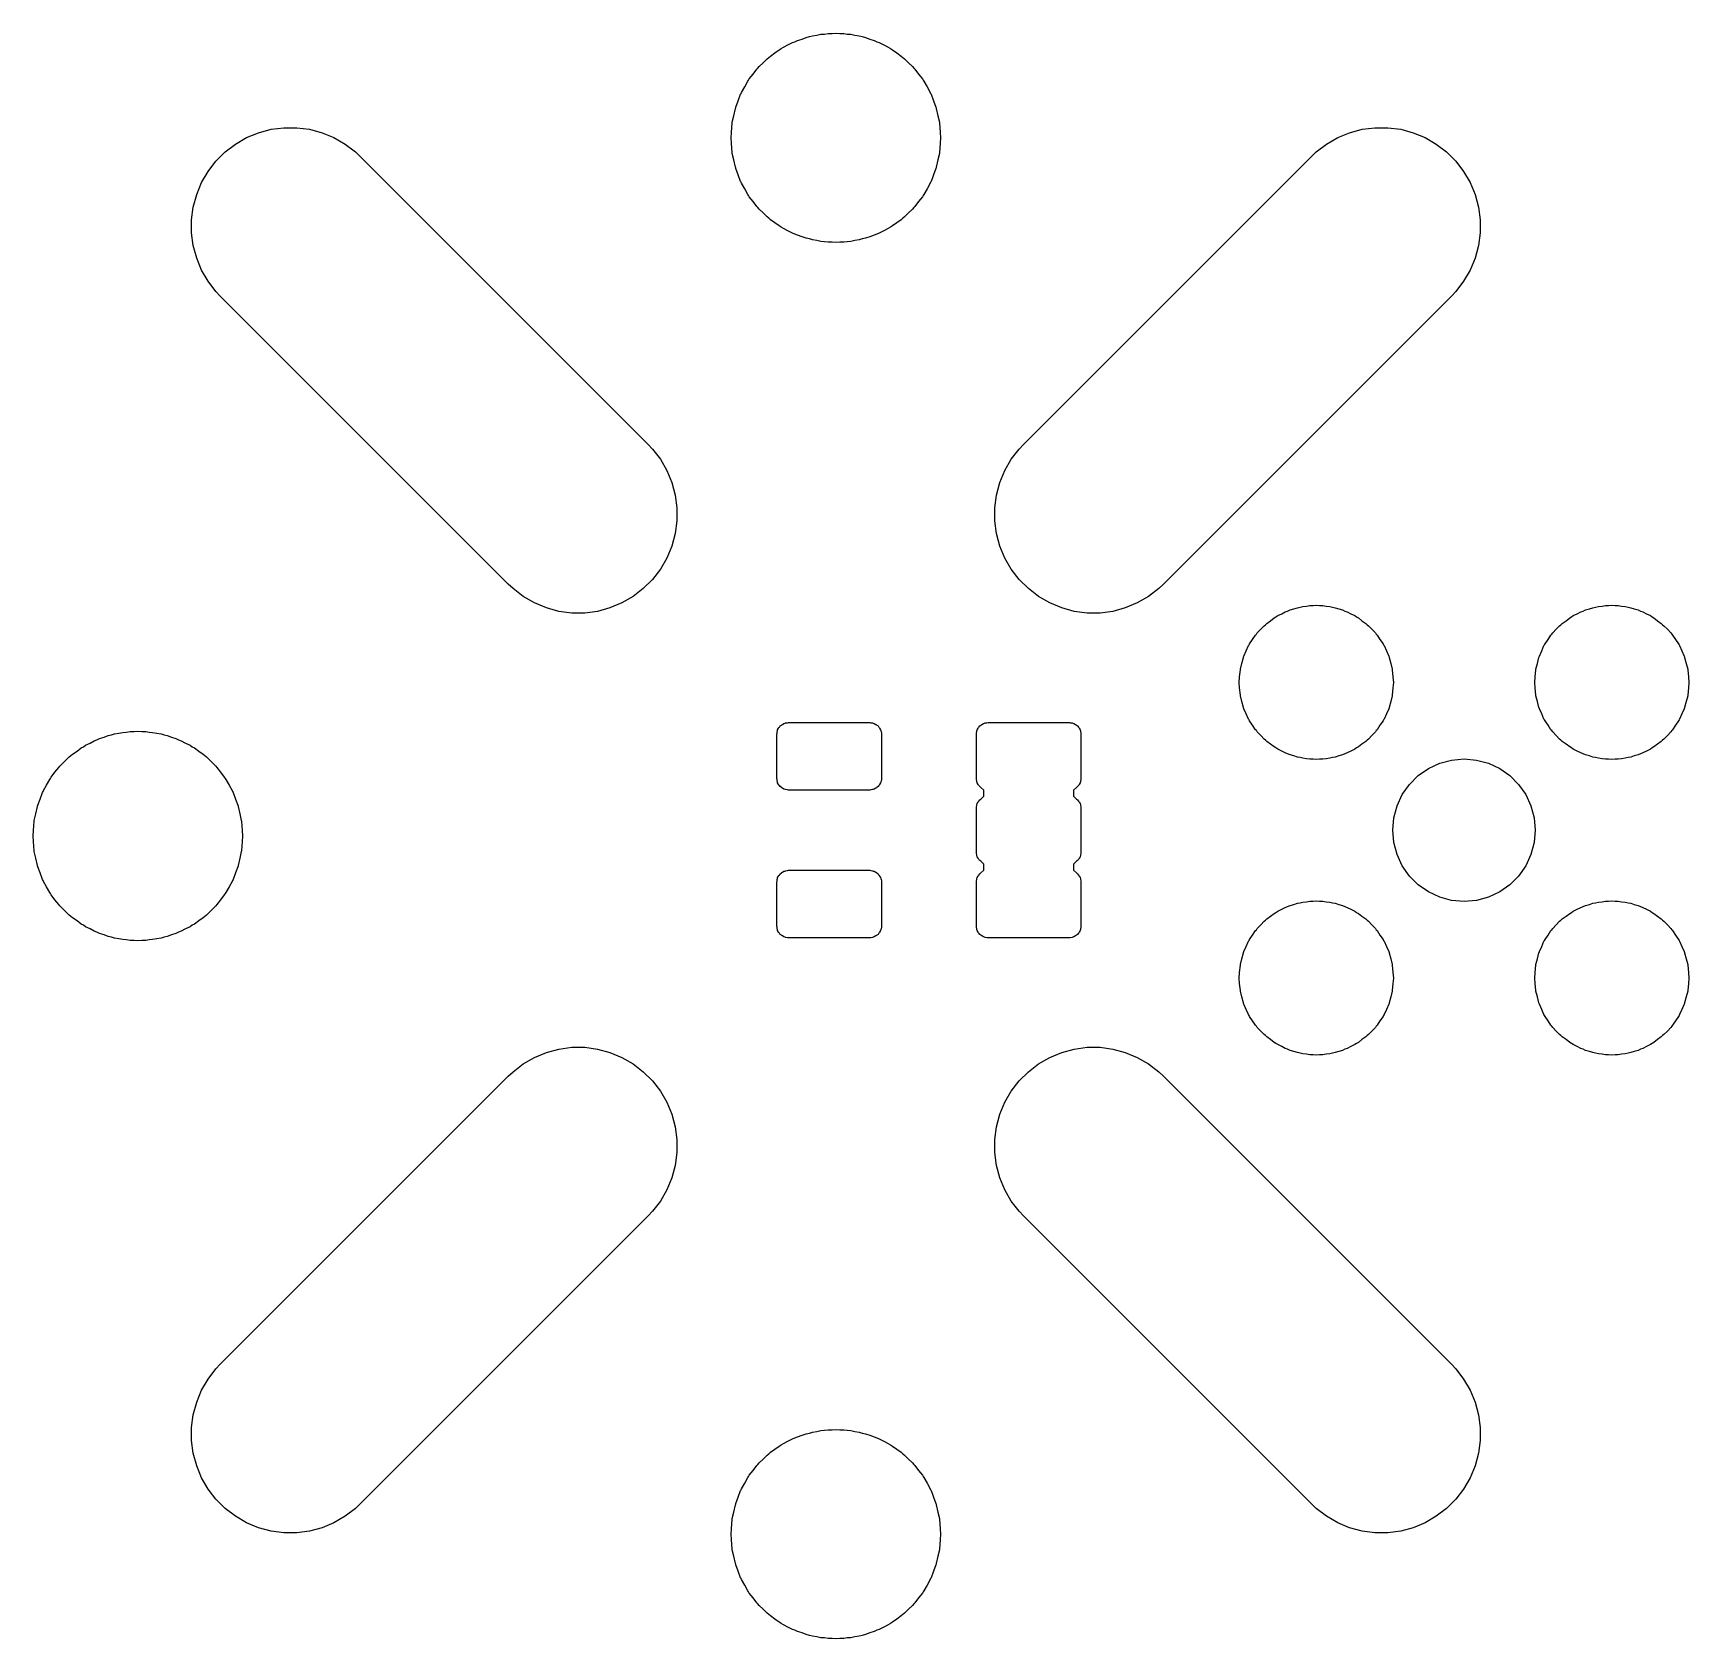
# Model space of a CAD drawing. Extents: x -0.54 to 0.58, y -0.54 to 0.54.
import ezdxf

# ---------------------------------------------------------------- set-up
doc = ezdxf.new("R2010")
doc.units = 0
doc.header["$MEASUREMENT"] = 0
doc.layers.add('BLACK', color=7, linetype='CONTINUOUS')

msp = doc.modelspace()

# ---------------------------------------------------------------- linework, layer by layer
at = {"layer": 'BLACK', "linetype": 'CONTINUOUS'}
for p, q in [((-0.0277, 0.5375), (-0.0259, 0.5384)), ((-0.0259, 0.5384), (-0.0229, 0.5393)), ((-0.0229, 0.5393), (-0.02, 0.5404)), ((-0.02, 0.5404), (-0.0179, 0.5409)), ((-0.0179, 0.5409), (-0.0158, 0.5415)), ((-0.0158, 0.5415), (-0.0129, 0.542)), ((-0.0129, 0.542), (-0.0101, 0.5426)), ((-0.0101, 0.5426), (-0.0077, 0.5427)), ((-0.0077, 0.5427), (-0.0053, 0.5431)), ((-0.0053, 0.5431), (-0.0026, 0.5431)), ((-0.0026, 0.5431), (0, 0.5433)), ((0, 0.5433), (0.0026, 0.5431)), ((0.0026, 0.5431), (0.0053, 0.5431)), ((0.0053, 0.5431), (0.0077, 0.5427)), ((0.0077, 0.5427), (0.0101, 0.5426)), ((0.0101, 0.5426), (0.0129, 0.542)), ((0.0129, 0.542), (0.0158, 0.5415)), ((0.0158, 0.5415), (0.0179, 0.5409)), ((0.0179, 0.5409), (0.02, 0.5404)), ((0.02, 0.5404), (0.0229, 0.5393)), ((0.0229, 0.5393), (0.0259, 0.5384)), ((0.0259, 0.5384), (0.0277, 0.5375)), ((-0.0464, 0.526), (-0.0453, 0.5268)), ((-0.0453, 0.5268), (-0.0442, 0.5278)), ((-0.0442, 0.5278), (-0.0412, 0.5299)), ((-0.0412, 0.5299), (-0.0383, 0.532)), ((-0.0383, 0.532), (-0.0369, 0.5328)), ((-0.0369, 0.5328), (-0.0354, 0.5338)), ((-0.0354, 0.5338), (-0.0324, 0.5353)), ((-0.0324, 0.5353), (-0.0294, 0.5369)), ((-0.0294, 0.5369), (-0.0277, 0.5375)), ((0.0277, 0.5375), (0.0294, 0.5369)), ((0.0294, 0.5369), (0.0324, 0.5353)), ((0.0324, 0.5353), (0.0354, 0.5338)), ((0.0354, 0.5338), (0.0369, 0.5328)), ((0.0369, 0.5328), (0.0383, 0.532)), ((0.0383, 0.532), (0.0412, 0.5299)), ((0.0412, 0.5299), (0.0442, 0.5278)), ((0.0442, 0.5278), (0.0453, 0.5268)), ((0.0453, 0.5268), (0.0464, 0.526)), ((-0.0586, 0.5124), (-0.056, 0.5155)), ((-0.056, 0.5155), (-0.0535, 0.5188)), ((-0.0535, 0.5188), (-0.0527, 0.5196)), ((-0.0527, 0.5196), (-0.0519, 0.5206)), ((-0.0519, 0.5206), (-0.0491, 0.5233)), ((-0.0491, 0.5233), (-0.0464, 0.526)), ((0.0464, 0.526), (0.0491, 0.5233)), ((0.0491, 0.5233), (0.0519, 0.5206)), ((0.0519, 0.5206), (0.0527, 0.5196)), ((0.0527, 0.5196), (0.0535, 0.5188)), ((0.0535, 0.5188), (0.056, 0.5155)), ((0.056, 0.5155), (0.0586, 0.5124)), ((-0.0638, 0.5032), (-0.0617, 0.5069)), ((-0.0617, 0.5069), (-0.0596, 0.5107)), ((-0.0596, 0.5107), (-0.0591, 0.5115)), ((-0.0591, 0.5115), (-0.0586, 0.5124)), ((0.0586, 0.5124), (0.0591, 0.5115)), ((0.0591, 0.5115), (0.0596, 0.5107)), ((0.0596, 0.5107), (0.0617, 0.5069)), ((0.0617, 0.5069), (0.0638, 0.5032)), ((-0.0678, 0.4928), (-0.0677, 0.4933)), ((-0.0677, 0.4933), (-0.0661, 0.4974)), ((-0.0661, 0.4974), (-0.0645, 0.5019)), ((-0.0645, 0.5019), (-0.0641, 0.5024)), ((-0.0641, 0.5024), (-0.0638, 0.5032)), ((0.0638, 0.5032), (0.0641, 0.5024)), ((0.0641, 0.5024), (0.0645, 0.5019)), ((0.0645, 0.5019), (0.0661, 0.4974)), ((0.0661, 0.4974), (0.0677, 0.4933)), ((0.0677, 0.4933), (0.0678, 0.4928)), ((-0.0706, 0.4761), (-0.0701, 0.4825)), ((-0.0701, 0.483), (-0.0691, 0.4873)), ((-0.0701, 0.4827), (-0.0701, 0.483)), ((-0.0701, 0.4825), (-0.0701, 0.4827)), ((-0.0691, 0.4873), (-0.068, 0.4924)), ((-0.068, 0.4924), (-0.0678, 0.4928)), ((0.0678, 0.4928), (0.068, 0.4924)), ((0.068, 0.4924), (0.0691, 0.4873)), ((0.0691, 0.4873), (0.0701, 0.483)), ((0.0701, 0.483), (0.0701, 0.4827)), ((0.0701, 0.4827), (0.0701, 0.4825)), ((0.0701, 0.4825), (0.0706, 0.4761)), ((-0.4064, 0.4682), (-0.3989, 0.4726)), ((-0.3989, 0.4726), (-0.3908, 0.4759)), ((-0.3908, 0.4759), (-0.3823, 0.4782)), ((-0.3823, 0.4782), (-0.3736, 0.4793)), ((-0.3736, 0.4793), (-0.3649, 0.4793)), ((-0.3649, 0.4793), (-0.3562, 0.4782)), ((-0.3562, 0.4782), (-0.3477, 0.4759)), ((-0.3477, 0.4759), (-0.3397, 0.4726)), ((-0.3397, 0.4726), (-0.3321, 0.4682)), ((-0.0709, 0.4724), (-0.0706, 0.4761)), ((-0.0706, 0.4688), (-0.0709, 0.4724)), ((0.0706, 0.4761), (0.0709, 0.4724)), ((0.0709, 0.4724), (0.0706, 0.4688)), ((0.3321, 0.4682), (0.3397, 0.4726)), ((0.3397, 0.4726), (0.3477, 0.4759)), ((0.3477, 0.4759), (0.3562, 0.4782)), ((0.3562, 0.4782), (0.3649, 0.4793)), ((0.3649, 0.4793), (0.3736, 0.4793)), ((0.3736, 0.4793), (0.3823, 0.4782)), ((0.3823, 0.4782), (0.3908, 0.4759)), ((0.3908, 0.4759), (0.3989, 0.4726)), ((0.3989, 0.4726), (0.4064, 0.4682)), ((-0.4196, 0.4567), (-0.4134, 0.4629)), ((-0.4134, 0.4629), (-0.4064, 0.4682)), ((-0.3321, 0.4682), (-0.3251, 0.4629)), ((-0.3251, 0.4629), (-0.3219, 0.4599)), ((-0.3219, 0.4599), (-0.1271, 0.265)), ((-0.0701, 0.4624), (-0.0706, 0.4688)), ((-0.0701, 0.4622), (-0.0701, 0.4624)), ((-0.0701, 0.4619), (-0.0701, 0.4622)), ((-0.0691, 0.4576), (-0.0701, 0.4619)), ((0.0701, 0.4619), (0.0691, 0.4576)), ((0.0706, 0.4688), (0.0701, 0.4624)), ((0.0701, 0.4624), (0.0701, 0.4622)), ((0.0701, 0.4622), (0.0701, 0.4619)), ((0.1271, 0.265), (0.3219, 0.4599)), ((0.3219, 0.4599), (0.3251, 0.4629)), ((0.3251, 0.4629), (0.3321, 0.4682)), ((0.4064, 0.4682), (0.4134, 0.4629)), ((0.4134, 0.4629), (0.4196, 0.4567)), ((-0.4293, 0.4422), (-0.4249, 0.4497)), ((-0.4249, 0.4497), (-0.4196, 0.4567)), ((-0.068, 0.4525), (-0.0691, 0.4576)), ((-0.0678, 0.4521), (-0.068, 0.4525)), ((-0.0677, 0.4516), (-0.0678, 0.4521)), ((-0.0661, 0.4475), (-0.0677, 0.4516)), ((0.0677, 0.4516), (0.0661, 0.4475)), ((0.0678, 0.4521), (0.0677, 0.4516)), ((0.068, 0.4525), (0.0678, 0.4521)), ((0.0691, 0.4576), (0.068, 0.4525)), ((0.4196, 0.4567), (0.4249, 0.4497)), ((0.4249, 0.4497), (0.4293, 0.4422)), ((-0.4326, 0.4341), (-0.4293, 0.4422)), ((-0.0645, 0.443), (-0.0661, 0.4475)), ((-0.0641, 0.4424), (-0.0645, 0.443)), ((-0.0638, 0.4417), (-0.0641, 0.4424)), ((-0.0617, 0.438), (-0.0638, 0.4417)), ((-0.0596, 0.4341), (-0.0617, 0.438)), ((0.0617, 0.438), (0.0596, 0.4341)), ((0.0638, 0.4417), (0.0617, 0.438)), ((0.0641, 0.4424), (0.0638, 0.4417)), ((0.0645, 0.443), (0.0641, 0.4424)), ((0.0661, 0.4475), (0.0645, 0.443)), ((0.4293, 0.4422), (0.4326, 0.4341)), ((-0.4349, 0.4256), (-0.4326, 0.4341)), ((-0.0591, 0.4334), (-0.0596, 0.4341)), ((-0.0586, 0.4325), (-0.0591, 0.4334)), ((-0.056, 0.4294), (-0.0586, 0.4325)), ((-0.0535, 0.426), (-0.056, 0.4294)), ((-0.0527, 0.4252), (-0.0535, 0.426)), ((0.0535, 0.426), (0.0527, 0.4252)), ((0.056, 0.4294), (0.0535, 0.426)), ((0.0586, 0.4325), (0.056, 0.4294)), ((0.0591, 0.4334), (0.0586, 0.4325)), ((0.0596, 0.4341), (0.0591, 0.4334)), ((0.4326, 0.4341), (0.4349, 0.4256)), ((-0.436, 0.4169), (-0.4349, 0.4256)), ((-0.436, 0.4082), (-0.436, 0.4169)), ((-0.0519, 0.4242), (-0.0527, 0.4252)), ((-0.0491, 0.4216), (-0.0519, 0.4242)), ((-0.0464, 0.4189), (-0.0491, 0.4216)), ((-0.0453, 0.4181), (-0.0464, 0.4189)), ((-0.0442, 0.417), (-0.0453, 0.4181)), ((-0.0412, 0.415), (-0.0442, 0.417)), ((-0.0383, 0.4128), (-0.0412, 0.415)), ((0.0412, 0.415), (0.0383, 0.4128)), ((0.0442, 0.417), (0.0412, 0.415)), ((0.0453, 0.4181), (0.0442, 0.417)), ((0.0464, 0.4189), (0.0453, 0.4181)), ((0.0491, 0.4216), (0.0464, 0.4189)), ((0.0519, 0.4242), (0.0491, 0.4216)), ((0.0527, 0.4252), (0.0519, 0.4242)), ((0.4349, 0.4256), (0.436, 0.4169)), ((0.436, 0.4169), (0.436, 0.4082)), ((-0.4349, 0.3995), (-0.436, 0.4082)), ((-0.0369, 0.4121), (-0.0383, 0.4128)), ((-0.0354, 0.4111), (-0.0369, 0.4121)), ((-0.0324, 0.4096), (-0.0354, 0.4111)), ((-0.0294, 0.408), (-0.0324, 0.4096)), ((-0.0277, 0.4073), (-0.0294, 0.408)), ((-0.0259, 0.4065), (-0.0277, 0.4073)), ((-0.0229, 0.4055), (-0.0259, 0.4065)), ((-0.02, 0.4045), (-0.0229, 0.4055)), ((-0.0179, 0.404), (-0.02, 0.4045)), ((-0.0158, 0.4034), (-0.0179, 0.404)), ((0.0179, 0.404), (0.0158, 0.4034)), ((0.02, 0.4045), (0.0179, 0.404)), ((0.0229, 0.4055), (0.02, 0.4045)), ((0.0259, 0.4065), (0.0229, 0.4055)), ((0.0277, 0.4073), (0.0259, 0.4065)), ((0.0294, 0.408), (0.0277, 0.4073)), ((0.0324, 0.4096), (0.0294, 0.408)), ((0.0354, 0.4111), (0.0324, 0.4096)), ((0.0369, 0.4121), (0.0354, 0.4111)), ((0.0383, 0.4128), (0.0369, 0.4121)), ((0.436, 0.4082), (0.4349, 0.3995)), ((-0.4326, 0.391), (-0.4349, 0.3995)), ((-0.0129, 0.4029), (-0.0158, 0.4034)), ((-0.0101, 0.4023), (-0.0129, 0.4029)), ((-0.0077, 0.4021), (-0.0101, 0.4023)), ((-0.0053, 0.4018), (-0.0077, 0.4021)), ((-0.0026, 0.4018), (-0.0053, 0.4018)), ((0, 0.4016), (-0.0026, 0.4018)), ((0.0026, 0.4018), (0, 0.4016)), ((0.0053, 0.4018), (0.0026, 0.4018)), ((0.0077, 0.4021), (0.0053, 0.4018)), ((0.0101, 0.4023), (0.0077, 0.4021)), ((0.0129, 0.4029), (0.0101, 0.4023)), ((0.0158, 0.4034), (0.0129, 0.4029)), ((0.4349, 0.3995), (0.4326, 0.391)), ((-0.4293, 0.383), (-0.4326, 0.391)), ((-0.4249, 0.3754), (-0.4293, 0.383)), ((0.4293, 0.383), (0.4249, 0.3754)), ((0.4326, 0.391), (0.4293, 0.383)), ((-0.4196, 0.3684), (-0.4249, 0.3754)), ((0.4249, 0.3754), (0.4196, 0.3684)), ((-0.4166, 0.3652), (-0.4196, 0.3684)), ((-0.2217, 0.1704), (-0.4166, 0.3652)), ((0.4166, 0.3652), (0.2217, 0.1704)), ((0.4196, 0.3684), (0.4166, 0.3652)), ((-0.1271, 0.265), (-0.1241, 0.2618)), ((-0.1241, 0.2618), (-0.1187, 0.2549)), ((0.1187, 0.2549), (0.1241, 0.2618)), ((0.1241, 0.2618), (0.1271, 0.265)), ((-0.1187, 0.2549), (-0.1144, 0.2473)), ((-0.1144, 0.2473), (-0.111, 0.2392)), ((0.111, 0.2392), (0.1144, 0.2473)), ((0.1144, 0.2473), (0.1187, 0.2549)), ((-0.111, 0.2392), (-0.1087, 0.2307)), ((0.1087, 0.2307), (0.111, 0.2392)), ((-0.1087, 0.2307), (-0.1076, 0.2221)), ((0.1076, 0.2221), (0.1087, 0.2307)), ((-0.1076, 0.2133), (-0.1087, 0.2046)), ((-0.1076, 0.2221), (-0.1076, 0.2133)), ((0.1076, 0.2133), (0.1076, 0.2221)), ((0.1087, 0.2046), (0.1076, 0.2133)), ((-0.1087, 0.2046), (-0.111, 0.1962)), ((0.111, 0.1962), (0.1087, 0.2046)), ((-0.111, 0.1962), (-0.1144, 0.1881)), ((0.1144, 0.1881), (0.111, 0.1962)), ((-0.1187, 0.1805), (-0.1241, 0.1736)), ((-0.1144, 0.1881), (-0.1187, 0.1805)), ((0.1187, 0.1805), (0.1144, 0.1881)), ((0.1241, 0.1736), (0.1187, 0.1805)), ((-0.2185, 0.1674), (-0.2217, 0.1704)), ((-0.1241, 0.1736), (-0.1303, 0.1674)), ((0.1303, 0.1674), (0.1241, 0.1736)), ((0.2217, 0.1704), (0.2185, 0.1674)), ((-0.2116, 0.162), (-0.2185, 0.1674)), ((-0.204, 0.1577), (-0.2116, 0.162)), ((-0.1959, 0.1543), (-0.204, 0.1577)), ((-0.1448, 0.1577), (-0.1529, 0.1543)), ((-0.1372, 0.162), (-0.1448, 0.1577)), ((-0.1303, 0.1674), (-0.1372, 0.162)), ((0.1372, 0.162), (0.1303, 0.1674)), ((0.1448, 0.1577), (0.1372, 0.162)), ((0.1529, 0.1543), (0.1448, 0.1577)), ((0.204, 0.1577), (0.1959, 0.1543)), ((0.2116, 0.162), (0.204, 0.1577)), ((0.2185, 0.1674), (0.2116, 0.162)), ((-0.1874, 0.152), (-0.1959, 0.1543)), ((-0.1788, 0.1509), (-0.1874, 0.152)), ((-0.17, 0.1509), (-0.1788, 0.1509)), ((-0.1613, 0.152), (-0.17, 0.1509)), ((-0.1529, 0.1543), (-0.1613, 0.152)), ((0.1613, 0.152), (0.1529, 0.1543)), ((0.17, 0.1509), (0.1613, 0.152)), ((0.1788, 0.1509), (0.17, 0.1509)), ((0.1874, 0.152), (0.1788, 0.1509)), ((0.1959, 0.1543), (0.1874, 0.152)), ((0.2917, 0.1439), (0.2943, 0.1457)), ((0.2943, 0.1457), (0.2967, 0.1476)), ((0.2967, 0.1476), (0.2979, 0.1482)), ((0.2979, 0.1482), (0.2991, 0.1491)), ((0.2991, 0.1491), (0.3018, 0.1504)), ((0.3018, 0.1504), (0.3042, 0.1517)), ((0.3042, 0.1517), (0.3058, 0.1522)), ((0.3058, 0.1522), (0.3074, 0.153)), ((0.3074, 0.153), (0.31, 0.1537)), ((0.31, 0.1537), (0.3124, 0.1545)), ((0.3124, 0.1545), (0.3142, 0.1548)), ((0.3142, 0.1548), (0.3161, 0.1553)), ((0.3161, 0.1553), (0.3186, 0.1555)), ((0.3186, 0.1555), (0.3209, 0.1559)), ((0.3209, 0.1559), (0.323, 0.1559)), ((0.323, 0.1559), (0.3252, 0.1561)), ((0.3252, 0.1561), (0.3274, 0.1559)), ((0.3274, 0.1559), (0.3295, 0.1559)), ((0.3295, 0.1559), (0.3318, 0.1555)), ((0.3318, 0.1555), (0.3343, 0.1553)), ((0.3343, 0.1553), (0.3362, 0.1548)), ((0.3362, 0.1548), (0.338, 0.1545)), ((0.338, 0.1545), (0.3404, 0.1537)), ((0.3404, 0.1537), (0.343, 0.153)), ((0.343, 0.153), (0.3446, 0.1522)), ((0.3446, 0.1522), (0.3461, 0.1517)), ((0.3461, 0.1517), (0.3486, 0.1504)), ((0.3486, 0.1504), (0.3513, 0.1491)), ((0.3513, 0.1491), (0.3525, 0.1482)), ((0.3525, 0.1482), (0.3537, 0.1476)), ((0.3537, 0.1476), (0.3561, 0.1457)), ((0.3561, 0.1457), (0.3587, 0.1439)), ((0.4917, 0.1439), (0.4943, 0.1457)), ((0.4943, 0.1457), (0.4967, 0.1476)), ((0.4967, 0.1476), (0.4979, 0.1482)), ((0.4979, 0.1482), (0.4991, 0.1491)), ((0.4991, 0.1491), (0.5018, 0.1504)), ((0.5018, 0.1504), (0.5042, 0.1517)), ((0.5042, 0.1517), (0.5058, 0.1522)), ((0.5058, 0.1522), (0.5074, 0.153)), ((0.5074, 0.153), (0.51, 0.1537)), ((0.51, 0.1537), (0.5124, 0.1545)), ((0.5124, 0.1545), (0.5142, 0.1548)), ((0.5142, 0.1548), (0.5161, 0.1553)), ((0.5161, 0.1553), (0.5186, 0.1555)), ((0.5186, 0.1555), (0.5209, 0.1559)), ((0.5209, 0.1559), (0.523, 0.1559)), ((0.523, 0.1559), (0.5252, 0.1561)), ((0.5252, 0.1561), (0.5274, 0.1559)), ((0.5274, 0.1559), (0.5295, 0.1559)), ((0.5295, 0.1559), (0.5318, 0.1555)), ((0.5318, 0.1555), (0.5343, 0.1553)), ((0.5343, 0.1553), (0.5362, 0.1548)), ((0.5362, 0.1548), (0.538, 0.1545)), ((0.538, 0.1545), (0.5404, 0.1537)), ((0.5404, 0.1537), (0.543, 0.153)), ((0.543, 0.153), (0.5446, 0.1522)), ((0.5446, 0.1522), (0.5461, 0.1517)), ((0.5461, 0.1517), (0.5486, 0.1504)), ((0.5486, 0.1504), (0.5513, 0.1491)), ((0.5513, 0.1491), (0.5525, 0.1482)), ((0.5525, 0.1482), (0.5537, 0.1476)), ((0.5537, 0.1476), (0.5561, 0.1457)), ((0.5561, 0.1457), (0.5587, 0.1439)), ((0.2821, 0.133), (0.284, 0.136)), ((0.284, 0.136), (0.2846, 0.1366)), ((0.2846, 0.1366), (0.2852, 0.1375)), ((0.2852, 0.1375), (0.2876, 0.1399)), ((0.2876, 0.1399), (0.2899, 0.1423)), ((0.2899, 0.1423), (0.2908, 0.143)), ((0.2908, 0.143), (0.2917, 0.1439)), ((0.3587, 0.1439), (0.3596, 0.143)), ((0.3596, 0.143), (0.3605, 0.1423)), ((0.3605, 0.1423), (0.3628, 0.1399)), ((0.3628, 0.1399), (0.3652, 0.1375)), ((0.3652, 0.1375), (0.3658, 0.1366)), ((0.3658, 0.1366), (0.3663, 0.136)), ((0.3663, 0.136), (0.3683, 0.133)), ((0.4821, 0.133), (0.484, 0.136)), ((0.484, 0.136), (0.4846, 0.1366)), ((0.4846, 0.1366), (0.4852, 0.1375)), ((0.4852, 0.1375), (0.4876, 0.1399)), ((0.4876, 0.1399), (0.4899, 0.1423)), ((0.4899, 0.1423), (0.4908, 0.143)), ((0.4908, 0.143), (0.4917, 0.1439)), ((0.5587, 0.1439), (0.5596, 0.143)), ((0.5596, 0.143), (0.5605, 0.1423)), ((0.5605, 0.1423), (0.5628, 0.1399)), ((0.5628, 0.1399), (0.5652, 0.1375)), ((0.5652, 0.1375), (0.5658, 0.1366)), ((0.5658, 0.1366), (0.5663, 0.136)), ((0.5663, 0.136), (0.5683, 0.133)), ((0.2762, 0.1218), (0.2778, 0.1252)), ((0.2778, 0.1252), (0.2793, 0.1288)), ((0.2793, 0.1288), (0.2797, 0.1293)), ((0.2797, 0.1293), (0.28, 0.13)), ((0.28, 0.13), (0.2821, 0.133)), ((0.3683, 0.133), (0.3704, 0.13)), ((0.3704, 0.13), (0.3707, 0.1293)), ((0.3707, 0.1293), (0.3711, 0.1288)), ((0.3711, 0.1288), (0.3726, 0.1252)), ((0.3726, 0.1252), (0.3742, 0.1218)), ((0.4762, 0.1218), (0.4778, 0.1252)), ((0.4778, 0.1252), (0.4793, 0.1288)), ((0.4793, 0.1288), (0.4797, 0.1293)), ((0.4797, 0.1293), (0.48, 0.13)), ((0.48, 0.13), (0.4821, 0.133)), ((0.5683, 0.133), (0.5704, 0.13)), ((0.5704, 0.13), (0.5707, 0.1293)), ((0.5707, 0.1293), (0.5711, 0.1288)), ((0.5711, 0.1288), (0.5726, 0.1252)), ((0.5726, 0.1252), (0.5742, 0.1218)), ((0.2733, 0.1076), (0.2738, 0.1125)), ((0.2738, 0.113), (0.2748, 0.1168)), ((0.2738, 0.1127), (0.2738, 0.113)), ((0.2738, 0.1125), (0.2738, 0.1127)), ((0.2748, 0.1168), (0.2759, 0.1209)), ((0.2759, 0.1209), (0.276, 0.1212)), ((0.276, 0.1212), (0.2762, 0.1218)), ((0.3742, 0.1218), (0.3744, 0.1212)), ((0.3744, 0.1212), (0.3745, 0.1209)), ((0.3745, 0.1209), (0.3756, 0.1168)), ((0.3756, 0.1168), (0.3766, 0.113)), ((0.3766, 0.113), (0.3766, 0.1127)), ((0.3766, 0.1127), (0.3766, 0.1125)), ((0.3766, 0.1125), (0.377, 0.1076)), ((0.4733, 0.1076), (0.4738, 0.1125)), ((0.4738, 0.113), (0.4748, 0.1168)), ((0.4738, 0.1127), (0.4738, 0.113)), ((0.4738, 0.1125), (0.4738, 0.1127)), ((0.4748, 0.1168), (0.4759, 0.1209)), ((0.4759, 0.1209), (0.476, 0.1212)), ((0.476, 0.1212), (0.4762, 0.1218)), ((0.5742, 0.1218), (0.5744, 0.1212)), ((0.5744, 0.1212), (0.5745, 0.1209)), ((0.5745, 0.1209), (0.5756, 0.1168)), ((0.5756, 0.1168), (0.5766, 0.113)), ((0.5766, 0.113), (0.5766, 0.1127)), ((0.5766, 0.1127), (0.5766, 0.1125)), ((0.5766, 0.1125), (0.577, 0.1076)), ((0.273, 0.1039), (0.2733, 0.1076)), ((0.2733, 0.1003), (0.273, 0.1039)), ((0.377, 0.1076), (0.3774, 0.1039)), ((0.3774, 0.1039), (0.377, 0.1003)), ((0.473, 0.1039), (0.4733, 0.1076)), ((0.4733, 0.1003), (0.473, 0.1039)), ((0.577, 0.1076), (0.5774, 0.1039)), ((0.5774, 0.1039), (0.577, 0.1003)), ((0.2738, 0.0954), (0.2733, 0.1003)), ((0.2738, 0.0952), (0.2738, 0.0954)), ((0.2738, 0.0949), (0.2738, 0.0952)), ((0.2748, 0.0911), (0.2738, 0.0949)), ((0.2759, 0.087), (0.2748, 0.0911)), ((0.3756, 0.0911), (0.3745, 0.087)), ((0.3766, 0.0949), (0.3756, 0.0911)), ((0.377, 0.1003), (0.3766, 0.0954)), ((0.3766, 0.0954), (0.3766, 0.0952)), ((0.3766, 0.0952), (0.3766, 0.0949)), ((0.4738, 0.0954), (0.4733, 0.1003)), ((0.4738, 0.0952), (0.4738, 0.0954)), ((0.4738, 0.0949), (0.4738, 0.0952)), ((0.4748, 0.0911), (0.4738, 0.0949)), ((0.4759, 0.087), (0.4748, 0.0911)), ((0.5756, 0.0911), (0.5745, 0.087)), ((0.5766, 0.0949), (0.5756, 0.0911)), ((0.577, 0.1003), (0.5766, 0.0954)), ((0.5766, 0.0954), (0.5766, 0.0952)), ((0.5766, 0.0952), (0.5766, 0.0949)), ((0.276, 0.0867), (0.2759, 0.087)), ((0.2762, 0.0861), (0.276, 0.0867)), ((0.2778, 0.0827), (0.2762, 0.0861)), ((0.2793, 0.0791), (0.2778, 0.0827)), ((0.2797, 0.0786), (0.2793, 0.0791)), ((0.28, 0.0779), (0.2797, 0.0786)), ((0.3707, 0.0786), (0.3704, 0.0779)), ((0.3711, 0.0791), (0.3707, 0.0786)), ((0.3726, 0.0827), (0.3711, 0.0791)), ((0.3742, 0.0861), (0.3726, 0.0827)), ((0.3744, 0.0867), (0.3742, 0.0861)), ((0.3745, 0.087), (0.3744, 0.0867)), ((0.476, 0.0867), (0.4759, 0.087)), ((0.4762, 0.0861), (0.476, 0.0867)), ((0.4778, 0.0827), (0.4762, 0.0861)), ((0.4793, 0.0791), (0.4778, 0.0827)), ((0.4797, 0.0786), (0.4793, 0.0791)), ((0.48, 0.0779), (0.4797, 0.0786)), ((0.5707, 0.0786), (0.5704, 0.0779)), ((0.5711, 0.0791), (0.5707, 0.0786)), ((0.5726, 0.0827), (0.5711, 0.0791)), ((0.5742, 0.0861), (0.5726, 0.0827)), ((0.5744, 0.0867), (0.5742, 0.0861)), ((0.5745, 0.087), (0.5744, 0.0867)), ((-0.4953, 0.0669), (-0.4924, 0.068)), ((-0.4924, 0.068), (-0.4903, 0.0684)), ((-0.4903, 0.0684), (-0.4882, 0.0691)), ((-0.4882, 0.0691), (-0.4853, 0.0695)), ((-0.4853, 0.0695), (-0.4825, 0.0701)), ((-0.4825, 0.0701), (-0.4802, 0.0703)), ((-0.4802, 0.0703), (-0.4777, 0.0707)), ((-0.4777, 0.0707), (-0.475, 0.0707)), ((-0.475, 0.0707), (-0.4724, 0.0709)), ((-0.4724, 0.0709), (-0.4698, 0.0707)), ((-0.4698, 0.0707), (-0.4671, 0.0707)), ((-0.4671, 0.0707), (-0.4647, 0.0703)), ((-0.4647, 0.0703), (-0.4624, 0.0701)), ((-0.4624, 0.0701), (-0.4596, 0.0695)), ((-0.4596, 0.0695), (-0.4567, 0.0691)), ((-0.4567, 0.0691), (-0.4545, 0.0684)), ((-0.4545, 0.0684), (-0.4525, 0.068)), ((-0.4525, 0.068), (-0.4496, 0.0669)), ((-0.04, 0.0689), (-0.0398, 0.0695)), ((-0.04, 0.0686), (-0.04, 0.0689)), ((-0.04, 0.0393), (-0.04, 0.0686)), ((-0.04, 0.0686), (-0.04, 0.0686)), ((-0.0398, 0.0695), (-0.0397, 0.0708)), ((-0.0397, 0.0708), (-0.0395, 0.0711)), ((-0.0395, 0.0711), (-0.0394, 0.0719)), ((-0.0394, 0.0719), (-0.0387, 0.0729)), ((-0.0387, 0.0729), (-0.0385, 0.0734)), ((-0.0385, 0.0734), (-0.0382, 0.0736)), ((-0.0382, 0.0736), (-0.0377, 0.0745)), ((-0.0377, 0.0745), (-0.0368, 0.075)), ((-0.0368, 0.075), (-0.0366, 0.0753)), ((-0.0366, 0.0753), (-0.0361, 0.0755)), ((-0.0361, 0.0755), (-0.0351, 0.0762)), ((-0.0351, 0.0762), (-0.0343, 0.0763)), ((-0.0343, 0.0763), (-0.034, 0.0765)), ((-0.034, 0.0765), (-0.0327, 0.0766)), ((-0.0327, 0.0766), (-0.0321, 0.0768)), ((-0.0321, 0.0768), (-0.0318, 0.0768)), ((-0.0318, 0.0768), (-0.0318, 0.0768)), ((-0.0318, 0.0768), (0.0227, 0.0768)), ((0.0227, 0.0768), (0.023, 0.0768)), ((0.023, 0.0768), (0.0237, 0.0766)), ((0.0237, 0.0766), (0.0249, 0.0765)), ((0.0249, 0.0765), (0.0253, 0.0763)), ((0.0253, 0.0763), (0.026, 0.0762)), ((0.026, 0.0762), (0.0271, 0.0755)), ((0.0271, 0.0755), (0.0275, 0.0753)), ((0.0275, 0.0753), (0.0278, 0.075)), ((0.0278, 0.075), (0.0286, 0.0745)), ((0.0286, 0.0745), (0.0292, 0.0736)), ((0.0292, 0.0736), (0.0294, 0.0734)), ((0.0294, 0.0734), (0.0296, 0.0729)), ((0.0296, 0.0729), (0.0303, 0.0719)), ((0.0303, 0.0719), (0.0305, 0.0711)), ((0.0305, 0.0711), (0.0306, 0.0708)), ((0.0306, 0.0708), (0.0308, 0.0695)), ((0.0308, 0.0695), (0.0309, 0.0689)), ((0.0309, 0.0689), (0.0309, 0.0686)), ((0.0309, 0.0686), (0.0309, 0.0686)), ((0.0309, 0.0686), (0.0309, 0.0535)), ((0.0951, 0.0689), (0.0952, 0.0695)), ((0.0951, 0.0686), (0.0951, 0.0689)), ((0.0951, 0.0393), (0.0951, 0.0686)), ((0.0951, 0.0686), (0.0951, 0.0686)), ((0.0952, 0.0695), (0.0954, 0.0708)), ((0.0954, 0.0708), (0.0955, 0.0711)), ((0.0955, 0.0711), (0.0957, 0.0719)), ((0.0957, 0.0719), (0.0964, 0.0729)), ((0.0964, 0.0729), (0.0966, 0.0734)), ((0.0966, 0.0734), (0.0968, 0.0736)), ((0.0968, 0.0736), (0.0974, 0.0745)), ((0.0974, 0.0745), (0.0982, 0.075)), ((0.0982, 0.075), (0.0985, 0.0753)), ((0.0985, 0.0753), (0.0989, 0.0755)), ((0.0989, 0.0755), (0.0999, 0.0762)), ((0.0999, 0.0762), (0.1007, 0.0763)), ((0.1007, 0.0763), (0.101, 0.0765)), ((0.101, 0.0765), (0.1023, 0.0766)), ((0.1023, 0.0766), (0.103, 0.0768)), ((0.103, 0.0768), (0.1033, 0.0768)), ((0.1033, 0.0768), (0.1033, 0.0768)), ((0.1033, 0.0768), (0.1577, 0.0768)), ((0.1577, 0.0768), (0.1581, 0.0768)), ((0.1581, 0.0768), (0.1587, 0.0766)), ((0.1587, 0.0766), (0.16, 0.0765)), ((0.16, 0.0765), (0.1603, 0.0763)), ((0.1603, 0.0763), (0.1611, 0.0762)), ((0.1611, 0.0762), (0.1621, 0.0755)), ((0.1621, 0.0755), (0.1625, 0.0753)), ((0.1625, 0.0753), (0.1628, 0.075)), ((0.1628, 0.075), (0.1636, 0.0745)), ((0.1636, 0.0745), (0.1642, 0.0736)), ((0.1642, 0.0736), (0.1645, 0.0734)), ((0.1645, 0.0734), (0.1647, 0.0729)), ((0.1647, 0.0729), (0.1653, 0.0719)), ((0.1653, 0.0719), (0.1655, 0.0711)), ((0.1655, 0.0711), (0.1656, 0.0708)), ((0.1656, 0.0708), (0.1658, 0.0695)), ((0.1658, 0.0695), (0.1659, 0.0689)), ((0.1659, 0.0689), (0.1659, 0.0686)), ((0.1659, 0.0686), (0.1659, 0.0686)), ((0.1659, 0.0686), (0.1659, 0.0535)), ((0.2821, 0.0749), (0.28, 0.0779)), ((0.284, 0.0719), (0.2821, 0.0749)), ((0.2846, 0.0713), (0.284, 0.0719)), ((0.2852, 0.0704), (0.2846, 0.0713)), ((0.2876, 0.068), (0.2852, 0.0704)), ((0.2899, 0.0656), (0.2876, 0.068)), ((0.3628, 0.068), (0.3605, 0.0656)), ((0.3652, 0.0704), (0.3628, 0.068)), ((0.3658, 0.0713), (0.3652, 0.0704)), ((0.3663, 0.0719), (0.3658, 0.0713)), ((0.3683, 0.0749), (0.3663, 0.0719)), ((0.3704, 0.0779), (0.3683, 0.0749)), ((0.4821, 0.0749), (0.48, 0.0779)), ((0.484, 0.0719), (0.4821, 0.0749)), ((0.4846, 0.0713), (0.484, 0.0719)), ((0.4852, 0.0704), (0.4846, 0.0713)), ((0.4876, 0.068), (0.4852, 0.0704)), ((0.4899, 0.0656), (0.4876, 0.068)), ((0.5628, 0.068), (0.5605, 0.0656)), ((0.5652, 0.0704), (0.5628, 0.068)), ((0.5658, 0.0713), (0.5652, 0.0704)), ((0.5663, 0.0719), (0.5658, 0.0713)), ((0.5683, 0.0749), (0.5663, 0.0719)), ((0.5704, 0.0779), (0.5683, 0.0749)), ((-0.5166, 0.0554), (-0.5136, 0.0574)), ((-0.5136, 0.0574), (-0.5107, 0.0596)), ((-0.5107, 0.0596), (-0.5093, 0.0604)), ((-0.5093, 0.0604), (-0.5079, 0.0614)), ((-0.5079, 0.0614), (-0.5048, 0.0628)), ((-0.5048, 0.0628), (-0.5019, 0.0645)), ((-0.5019, 0.0645), (-0.5001, 0.0651)), ((-0.5001, 0.0651), (-0.4983, 0.066)), ((-0.4983, 0.066), (-0.4953, 0.0669)), ((-0.4496, 0.0669), (-0.4466, 0.066)), ((-0.4466, 0.066), (-0.4448, 0.0651)), ((-0.4448, 0.0651), (-0.443, 0.0645)), ((-0.443, 0.0645), (-0.4401, 0.0628)), ((-0.4401, 0.0628), (-0.437, 0.0614)), ((-0.437, 0.0614), (-0.4356, 0.0604)), ((-0.4356, 0.0604), (-0.4341, 0.0596)), ((-0.4341, 0.0596), (-0.4312, 0.0574)), ((-0.4312, 0.0574), (-0.4283, 0.0554)), ((0.2908, 0.0649), (0.2899, 0.0656)), ((0.2917, 0.064), (0.2908, 0.0649)), ((0.2943, 0.0622), (0.2917, 0.064)), ((0.2967, 0.0603), (0.2943, 0.0622)), ((0.2979, 0.0596), (0.2967, 0.0603)), ((0.2991, 0.0588), (0.2979, 0.0596)), ((0.3018, 0.0575), (0.2991, 0.0588)), ((0.3042, 0.0562), (0.3018, 0.0575)), ((0.3058, 0.0557), (0.3042, 0.0562)), ((0.3461, 0.0562), (0.3446, 0.0557)), ((0.3486, 0.0575), (0.3461, 0.0562)), ((0.3513, 0.0588), (0.3486, 0.0575)), ((0.3525, 0.0596), (0.3513, 0.0588)), ((0.3537, 0.0603), (0.3525, 0.0596)), ((0.3561, 0.0622), (0.3537, 0.0603)), ((0.3587, 0.064), (0.3561, 0.0622)), ((0.3596, 0.0649), (0.3587, 0.064)), ((0.3605, 0.0656), (0.3596, 0.0649)), ((0.4908, 0.0649), (0.4899, 0.0656)), ((0.4917, 0.064), (0.4908, 0.0649)), ((0.4943, 0.0622), (0.4917, 0.064)), ((0.4967, 0.0603), (0.4943, 0.0622)), ((0.4979, 0.0596), (0.4967, 0.0603)), ((0.4991, 0.0588), (0.4979, 0.0596)), ((0.5018, 0.0575), (0.4991, 0.0588)), ((0.5042, 0.0562), (0.5018, 0.0575)), ((0.5058, 0.0557), (0.5042, 0.0562)), ((0.5461, 0.0562), (0.5446, 0.0557)), ((0.5486, 0.0575), (0.5461, 0.0562)), ((0.5513, 0.0588), (0.5486, 0.0575)), ((0.5525, 0.0596), (0.5513, 0.0588)), ((0.5537, 0.0603), (0.5525, 0.0596)), ((0.5561, 0.0622), (0.5537, 0.0603)), ((0.5587, 0.064), (0.5561, 0.0622)), ((0.5596, 0.0649), (0.5587, 0.064)), ((0.5605, 0.0656), (0.5596, 0.0649)), ((-0.5285, 0.0431), (-0.526, 0.0464)), ((-0.526, 0.0464), (-0.5252, 0.0472)), ((-0.5252, 0.0472), (-0.5244, 0.0482)), ((-0.5244, 0.0482), (-0.5216, 0.0508)), ((-0.5216, 0.0508), (-0.5188, 0.0535)), ((-0.5188, 0.0535), (-0.5177, 0.0544)), ((-0.5177, 0.0544), (-0.5166, 0.0554)), ((-0.4283, 0.0554), (-0.4271, 0.0544)), ((-0.4271, 0.0544), (-0.426, 0.0535)), ((-0.426, 0.0535), (-0.4233, 0.0508)), ((-0.4233, 0.0508), (-0.4205, 0.0482)), ((-0.4205, 0.0482), (-0.4197, 0.0472)), ((-0.4197, 0.0472), (-0.4189, 0.0464)), ((-0.4189, 0.0464), (-0.4164, 0.0431)), ((0.0309, 0.0535), (0.0309, 0.039)), ((0.1659, 0.0535), (0.1659, 0.039)), ((0.3074, 0.0549), (0.3058, 0.0557)), ((0.31, 0.0542), (0.3074, 0.0549)), ((0.3124, 0.0534), (0.31, 0.0542)), ((0.3142, 0.0531), (0.3124, 0.0534)), ((0.3161, 0.0526), (0.3142, 0.0531)), ((0.3186, 0.0523), (0.3161, 0.0526)), ((0.3209, 0.052), (0.3186, 0.0523)), ((0.323, 0.052), (0.3209, 0.052)), ((0.3252, 0.0518), (0.323, 0.052)), ((0.3274, 0.052), (0.3252, 0.0518)), ((0.3295, 0.052), (0.3274, 0.052)), ((0.3318, 0.0523), (0.3295, 0.052)), ((0.3343, 0.0526), (0.3318, 0.0523)), ((0.3362, 0.0531), (0.3343, 0.0526)), ((0.338, 0.0534), (0.3362, 0.0531)), ((0.3404, 0.0542), (0.338, 0.0534)), ((0.343, 0.0549), (0.3404, 0.0542)), ((0.3446, 0.0557), (0.343, 0.0549)), ((0.3942, 0.0409), (0.4011, 0.0457)), ((0.4011, 0.0457), (0.4087, 0.0493)), ((0.4087, 0.0493), (0.4168, 0.0514)), ((0.4168, 0.0514), (0.4252, 0.0522)), ((0.4252, 0.0522), (0.4336, 0.0514)), ((0.4336, 0.0514), (0.4417, 0.0493)), ((0.4417, 0.0493), (0.4493, 0.0457)), ((0.4493, 0.0457), (0.4562, 0.0409)), ((0.5074, 0.0549), (0.5058, 0.0557)), ((0.51, 0.0542), (0.5074, 0.0549)), ((0.5124, 0.0534), (0.51, 0.0542)), ((0.5142, 0.0531), (0.5124, 0.0534)), ((0.5161, 0.0526), (0.5142, 0.0531)), ((0.5186, 0.0523), (0.5161, 0.0526)), ((0.5209, 0.052), (0.5186, 0.0523)), ((0.523, 0.052), (0.5209, 0.052)), ((0.5252, 0.0518), (0.523, 0.052)), ((0.5274, 0.052), (0.5252, 0.0518)), ((0.5295, 0.052), (0.5274, 0.052)), ((0.5318, 0.0523), (0.5295, 0.052)), ((0.5343, 0.0526), (0.5318, 0.0523)), ((0.5362, 0.0531), (0.5343, 0.0526)), ((0.538, 0.0534), (0.5362, 0.0531)), ((0.5404, 0.0542), (0.538, 0.0534)), ((0.543, 0.0549), (0.5404, 0.0542)), ((0.5446, 0.0557), (0.543, 0.0549)), ((-0.5363, 0.0307), (-0.5342, 0.0344)), ((-0.5342, 0.0344), (-0.532, 0.0383)), ((-0.532, 0.0383), (-0.5315, 0.039)), ((-0.5315, 0.039), (-0.531, 0.0399)), ((-0.531, 0.0399), (-0.5285, 0.0431)), ((-0.4164, 0.0431), (-0.4139, 0.0399)), ((-0.4139, 0.0399), (-0.4134, 0.039)), ((-0.4134, 0.039), (-0.4128, 0.0383)), ((-0.4128, 0.0383), (-0.4107, 0.0344)), ((-0.4107, 0.0344), (-0.4086, 0.0307)), ((-0.04, 0.039), (-0.04, 0.0393)), ((-0.04, 0.0393), (-0.04, 0.0393)), ((-0.0398, 0.0383), (-0.04, 0.039)), ((-0.0397, 0.0371), (-0.0398, 0.0383)), ((-0.0395, 0.0367), (-0.0397, 0.0371)), ((-0.0394, 0.036), (-0.0395, 0.0367)), ((-0.0387, 0.0349), (-0.0394, 0.036)), ((-0.0385, 0.0345), (-0.0387, 0.0349)), ((-0.0382, 0.0342), (-0.0385, 0.0345)), ((-0.0377, 0.0334), (-0.0382, 0.0342)), ((0.0292, 0.0342), (0.0286, 0.0334)), ((0.0294, 0.0345), (0.0292, 0.0342)), ((0.0296, 0.0349), (0.0294, 0.0345)), ((0.0303, 0.036), (0.0296, 0.0349)), ((0.0305, 0.0367), (0.0303, 0.036)), ((0.0306, 0.0371), (0.0305, 0.0367)), ((0.0308, 0.0383), (0.0306, 0.0371)), ((0.0309, 0.039), (0.0308, 0.0383)), ((0.0951, 0.039), (0.0951, 0.0393)), ((0.0951, 0.0393), (0.0951, 0.0393)), ((0.0952, 0.0383), (0.0951, 0.039)), ((0.0954, 0.0371), (0.0952, 0.0383)), ((0.0955, 0.0367), (0.0954, 0.0371)), ((0.0957, 0.036), (0.0955, 0.0367)), ((0.0964, 0.0349), (0.0957, 0.036)), ((0.0966, 0.0345), (0.0964, 0.0349)), ((0.0968, 0.0342), (0.0966, 0.0345)), ((0.0974, 0.0334), (0.0968, 0.0342)), ((0.1642, 0.0342), (0.1636, 0.0334)), ((0.1645, 0.0345), (0.1642, 0.0342)), ((0.1647, 0.0349), (0.1645, 0.0345)), ((0.1653, 0.036), (0.1647, 0.0349)), ((0.1655, 0.0367), (0.1653, 0.036)), ((0.1656, 0.0371), (0.1655, 0.0367)), ((0.1658, 0.0383), (0.1656, 0.0371)), ((0.1659, 0.039), (0.1658, 0.0383)), ((0.3834, 0.0281), (0.3883, 0.0349)), ((0.3883, 0.0349), (0.3942, 0.0409)), ((0.4562, 0.0409), (0.4621, 0.0349)), ((0.4621, 0.0349), (0.467, 0.0281)), ((-0.5402, 0.0209), (-0.5386, 0.025)), ((-0.5386, 0.025), (-0.5369, 0.0294)), ((-0.5369, 0.0294), (-0.5366, 0.03)), ((-0.5366, 0.03), (-0.5363, 0.0307)), ((-0.4086, 0.0307), (-0.4083, 0.03)), ((-0.4083, 0.03), (-0.408, 0.0294)), ((-0.408, 0.0294), (-0.4063, 0.025)), ((-0.4063, 0.025), (-0.4047, 0.0209)), ((-0.0368, 0.0329), (-0.0377, 0.0334)), ((-0.0366, 0.0326), (-0.0368, 0.0329)), ((-0.0361, 0.0324), (-0.0366, 0.0326)), ((-0.0351, 0.0317), (-0.0361, 0.0324)), ((-0.0343, 0.0315), (-0.0351, 0.0317)), ((-0.034, 0.0314), (-0.0343, 0.0315)), ((-0.0327, 0.0312), (-0.034, 0.0314)), ((-0.0321, 0.0311), (-0.0327, 0.0312)), ((-0.0318, 0.0311), (-0.0321, 0.0311)), ((0.0227, 0.0311), (-0.0318, 0.0311)), ((-0.0318, 0.0311), (-0.0318, 0.0311)), ((0.023, 0.0311), (0.0227, 0.0311)), ((0.0227, 0.0311), (0.0227, 0.0311)), ((0.0237, 0.0312), (0.023, 0.0311)), ((0.0249, 0.0314), (0.0237, 0.0312)), ((0.0253, 0.0315), (0.0249, 0.0314)), ((0.026, 0.0317), (0.0253, 0.0315)), ((0.0271, 0.0324), (0.026, 0.0317)), ((0.0275, 0.0326), (0.0271, 0.0324)), ((0.0278, 0.0329), (0.0275, 0.0326)), ((0.0286, 0.0334), (0.0278, 0.0329)), ((0.0957, 0.0219), (0.0964, 0.0229)), ((0.0964, 0.0229), (0.0966, 0.0234)), ((0.0966, 0.0234), (0.0968, 0.0236)), ((0.0968, 0.0236), (0.0974, 0.0245)), ((0.0982, 0.0329), (0.0974, 0.0334)), ((0.0974, 0.0245), (0.0982, 0.025)), ((0.1001, 0.031), (0.0982, 0.0329)), ((0.0982, 0.025), (0.1001, 0.0269)), ((0.1001, 0.0269), (0.1001, 0.031)), ((0.1628, 0.0329), (0.1609, 0.031)), ((0.1609, 0.031), (0.1609, 0.0269)), ((0.1609, 0.0269), (0.1628, 0.025)), ((0.1636, 0.0334), (0.1628, 0.0329)), ((0.1628, 0.025), (0.1636, 0.0245)), ((0.1636, 0.0245), (0.1642, 0.0236)), ((0.1642, 0.0236), (0.1645, 0.0234)), ((0.1645, 0.0234), (0.1647, 0.0229)), ((0.1647, 0.0229), (0.1653, 0.0219)), ((0.3799, 0.0204), (0.3834, 0.0281)), ((0.467, 0.0281), (0.4705, 0.0204)), ((-0.5425, 0.0106), (-0.5415, 0.0149)), ((-0.5415, 0.0149), (-0.5404, 0.02)), ((-0.5404, 0.02), (-0.5403, 0.0203)), ((-0.5403, 0.0203), (-0.5402, 0.0209)), ((-0.4047, 0.0209), (-0.4046, 0.0203)), ((-0.4046, 0.0203), (-0.4045, 0.02)), ((-0.4045, 0.02), (-0.4034, 0.0149)), ((-0.4034, 0.0149), (-0.4024, 0.0106)), ((0.0951, 0.0189), (0.0952, 0.0195)), ((0.0951, 0.0186), (0.0951, 0.0189)), ((0.0951, -0.0107), (0.0951, 0.0186)), ((0.0951, 0.0186), (0.0951, 0.0186)), ((0.0952, 0.0195), (0.0954, 0.0208)), ((0.0954, 0.0208), (0.0955, 0.0211)), ((0.0955, 0.0211), (0.0957, 0.0219)), ((0.1653, 0.0219), (0.1655, 0.0211)), ((0.1655, 0.0211), (0.1656, 0.0208)), ((0.1656, 0.0208), (0.1658, 0.0195)), ((0.1658, 0.0195), (0.1659, 0.0189)), ((0.1659, 0.0189), (0.1659, 0.0186)), ((0.1659, 0.0186), (0.1659, 0.0186)), ((0.1659, 0.0186), (0.1659, 0)), ((0.377, 0.0039), (0.3777, 0.0123)), ((0.3777, 0.0123), (0.3799, 0.0204)), ((0.4705, 0.0204), (0.4727, 0.0123)), ((0.4727, 0.0123), (0.4734, 0.0039)), ((-0.5433, 0), (-0.543, 0.0037)), ((-0.543, -0.0037), (-0.5433, 0)), ((-0.543, 0.0037), (-0.5426, 0.0101)), ((-0.5426, 0.0101), (-0.5425, 0.0102)), ((-0.5425, 0.0102), (-0.5425, 0.0106)), ((-0.4024, 0.0106), (-0.4023, 0.0102)), ((-0.4023, 0.0102), (-0.4023, 0.0101)), ((-0.4023, 0.0101), (-0.4019, 0.0037)), ((-0.4019, 0.0037), (-0.4016, 0)), ((-0.4016, 0), (-0.4019, -0.0037)), ((0.1659, 0), (0.1659, -0.011)), ((0.3777, -0.0044), (0.377, 0.0039)), ((0.4734, 0.0039), (0.4727, -0.0044)), ((-0.5426, -0.0101), (-0.543, -0.0037)), ((-0.5425, -0.0102), (-0.5426, -0.0101)), ((-0.5425, -0.0106), (-0.5425, -0.0102)), ((-0.5415, -0.0149), (-0.5425, -0.0106)), ((-0.4024, -0.0106), (-0.4034, -0.0149)), ((-0.4023, -0.0102), (-0.4024, -0.0106)), ((-0.4019, -0.0037), (-0.4023, -0.0101)), ((-0.4023, -0.0101), (-0.4023, -0.0102)), ((0.0951, -0.011), (0.0951, -0.0107)), ((0.0951, -0.0107), (0.0951, -0.0107)), ((0.0952, -0.0117), (0.0951, -0.011)), ((0.1659, -0.011), (0.1658, -0.0117)), ((0.3799, -0.0126), (0.3777, -0.0044)), ((0.4727, -0.0044), (0.4705, -0.0126)), ((-0.5404, -0.02), (-0.5415, -0.0149)), ((-0.5403, -0.0203), (-0.5404, -0.02)), ((-0.5402, -0.0209), (-0.5403, -0.0203)), ((-0.5386, -0.025), (-0.5402, -0.0209)), ((-0.4047, -0.0209), (-0.4063, -0.025)), ((-0.4046, -0.0203), (-0.4047, -0.0209)), ((-0.4045, -0.02), (-0.4046, -0.0203)), ((-0.4034, -0.0149), (-0.4045, -0.02)), ((0.0954, -0.0129), (0.0952, -0.0117)), ((0.0955, -0.0133), (0.0954, -0.0129)), ((0.0957, -0.014), (0.0955, -0.0133)), ((0.0964, -0.0151), (0.0957, -0.014)), ((0.0966, -0.0155), (0.0964, -0.0151)), ((0.0968, -0.0158), (0.0966, -0.0155)), ((0.0974, -0.0166), (0.0968, -0.0158)), ((0.0982, -0.0171), (0.0974, -0.0166)), ((0.1001, -0.019), (0.0982, -0.0171)), ((0.1001, -0.0231), (0.1001, -0.019)), ((0.1628, -0.0171), (0.1609, -0.019)), ((0.1609, -0.019), (0.1609, -0.0231)), ((0.1636, -0.0166), (0.1628, -0.0171)), ((0.1642, -0.0158), (0.1636, -0.0166)), ((0.1645, -0.0155), (0.1642, -0.0158)), ((0.1647, -0.0151), (0.1645, -0.0155)), ((0.1653, -0.014), (0.1647, -0.0151)), ((0.1655, -0.0133), (0.1653, -0.014)), ((0.1656, -0.0129), (0.1655, -0.0133)), ((0.1658, -0.0117), (0.1656, -0.0129)), ((0.3834, -0.0202), (0.3799, -0.0126)), ((0.3883, -0.0271), (0.3834, -0.0202)), ((0.467, -0.0202), (0.4621, -0.0271)), ((0.4705, -0.0126), (0.467, -0.0202)), ((-0.5369, -0.0294), (-0.5386, -0.025)), ((-0.5366, -0.03), (-0.5369, -0.0294)), ((-0.5363, -0.0307), (-0.5366, -0.03)), ((-0.5342, -0.0344), (-0.5363, -0.0307)), ((-0.4086, -0.0307), (-0.4107, -0.0344)), ((-0.4083, -0.03), (-0.4086, -0.0307)), ((-0.408, -0.0294), (-0.4083, -0.03)), ((-0.4063, -0.025), (-0.408, -0.0294)), ((-0.04, -0.0311), (-0.0398, -0.0305)), ((-0.04, -0.0314), (-0.04, -0.0311)), ((-0.04, -0.0607), (-0.04, -0.0314)), ((-0.04, -0.0314), (-0.04, -0.0314)), ((-0.0398, -0.0305), (-0.0397, -0.0292)), ((-0.0397, -0.0292), (-0.0395, -0.0289)), ((-0.0395, -0.0289), (-0.0394, -0.0281)), ((-0.0394, -0.0281), (-0.0387, -0.0271)), ((-0.0387, -0.0271), (-0.0385, -0.0266)), ((-0.0385, -0.0266), (-0.0382, -0.0264)), ((-0.0382, -0.0264), (-0.0377, -0.0255)), ((-0.0377, -0.0255), (-0.0368, -0.025)), ((-0.0368, -0.025), (-0.0366, -0.0247)), ((-0.0366, -0.0247), (-0.0361, -0.0245)), ((-0.0361, -0.0245), (-0.0351, -0.0238)), ((-0.0351, -0.0238), (-0.0343, -0.0237)), ((-0.0343, -0.0237), (-0.034, -0.0235)), ((-0.034, -0.0235), (-0.0327, -0.0234)), ((-0.0327, -0.0234), (-0.0321, -0.0232)), ((-0.0321, -0.0232), (-0.0318, -0.0232)), ((-0.0318, -0.0232), (-0.0318, -0.0232)), ((-0.0318, -0.0232), (0.0227, -0.0232)), ((0.0227, -0.0232), (0.023, -0.0232)), ((0.023, -0.0232), (0.0237, -0.0234)), ((0.0237, -0.0234), (0.0249, -0.0235)), ((0.0249, -0.0235), (0.0253, -0.0237)), ((0.0253, -0.0237), (0.026, -0.0238)), ((0.026, -0.0238), (0.0271, -0.0245)), ((0.0271, -0.0245), (0.0275, -0.0247)), ((0.0275, -0.0247), (0.0278, -0.025)), ((0.0278, -0.025), (0.0286, -0.0255)), ((0.0286, -0.0255), (0.0292, -0.0264)), ((0.0292, -0.0264), (0.0294, -0.0266)), ((0.0294, -0.0266), (0.0296, -0.0271)), ((0.0296, -0.0271), (0.0303, -0.0281)), ((0.0303, -0.0281), (0.0305, -0.0289)), ((0.0305, -0.0289), (0.0306, -0.0292)), ((0.0306, -0.0292), (0.0308, -0.0305)), ((0.0308, -0.0305), (0.0309, -0.0311)), ((0.0309, -0.0311), (0.0309, -0.0314)), ((0.0309, -0.0314), (0.0309, -0.0314)), ((0.0309, -0.0314), (0.0309, -0.0464)), ((0.0951, -0.0311), (0.0952, -0.0305)), ((0.0951, -0.0314), (0.0951, -0.0311)), ((0.0951, -0.0607), (0.0951, -0.0314)), ((0.0951, -0.0314), (0.0951, -0.0314)), ((0.0952, -0.0305), (0.0954, -0.0292)), ((0.0954, -0.0292), (0.0955, -0.0289)), ((0.0955, -0.0289), (0.0957, -0.0281)), ((0.0957, -0.0281), (0.0964, -0.0271)), ((0.0964, -0.0271), (0.0966, -0.0266)), ((0.0966, -0.0266), (0.0968, -0.0264)), ((0.0968, -0.0264), (0.0974, -0.0255)), ((0.0974, -0.0255), (0.0982, -0.025)), ((0.0982, -0.025), (0.1001, -0.0231)), ((0.1609, -0.0231), (0.1628, -0.025)), ((0.1628, -0.025), (0.1636, -0.0255)), ((0.1636, -0.0255), (0.1642, -0.0264)), ((0.1642, -0.0264), (0.1645, -0.0266)), ((0.1645, -0.0266), (0.1647, -0.0271)), ((0.1647, -0.0271), (0.1653, -0.0281)), ((0.1653, -0.0281), (0.1655, -0.0289)), ((0.1655, -0.0289), (0.1656, -0.0292)), ((0.1656, -0.0292), (0.1658, -0.0305)), ((0.1658, -0.0305), (0.1659, -0.0311)), ((0.1659, -0.0311), (0.1659, -0.0314)), ((0.1659, -0.0314), (0.1659, -0.0314)), ((0.1659, -0.0314), (0.1659, -0.0464)), ((0.3942, -0.033), (0.3883, -0.0271)), ((0.4011, -0.0378), (0.3942, -0.033)), ((0.4562, -0.033), (0.4493, -0.0378)), ((0.4621, -0.0271), (0.4562, -0.033)), ((-0.532, -0.0383), (-0.5342, -0.0344)), ((-0.5315, -0.039), (-0.532, -0.0383)), ((-0.531, -0.0399), (-0.5315, -0.039)), ((-0.5285, -0.0431), (-0.531, -0.0399)), ((-0.526, -0.0464), (-0.5285, -0.0431)), ((-0.4164, -0.0431), (-0.4189, -0.0464)), ((-0.4139, -0.0399), (-0.4164, -0.0431)), ((-0.4134, -0.039), (-0.4139, -0.0399)), ((-0.4128, -0.0383), (-0.4134, -0.039)), ((-0.4107, -0.0344), (-0.4128, -0.0383)), ((0.3142, -0.0452), (0.3161, -0.0447)), ((0.3161, -0.0447), (0.3186, -0.0445)), ((0.3186, -0.0445), (0.3209, -0.0441)), ((0.3209, -0.0441), (0.323, -0.0441)), ((0.323, -0.0441), (0.3252, -0.0439)), ((0.3252, -0.0439), (0.3274, -0.0441)), ((0.3274, -0.0441), (0.3295, -0.0441)), ((0.3295, -0.0441), (0.3318, -0.0445)), ((0.3318, -0.0445), (0.3343, -0.0447)), ((0.3343, -0.0447), (0.3362, -0.0452)), ((0.4087, -0.0414), (0.4011, -0.0378)), ((0.4168, -0.0436), (0.4087, -0.0414)), ((0.4252, -0.0443), (0.4168, -0.0436)), ((0.4336, -0.0436), (0.4252, -0.0443)), ((0.4417, -0.0414), (0.4336, -0.0436)), ((0.4493, -0.0378), (0.4417, -0.0414)), ((0.5142, -0.0452), (0.5161, -0.0447)), ((0.5161, -0.0447), (0.5186, -0.0445)), ((0.5186, -0.0445), (0.5209, -0.0441)), ((0.5209, -0.0441), (0.523, -0.0441)), ((0.523, -0.0441), (0.5252, -0.0439)), ((0.5252, -0.0439), (0.5274, -0.0441)), ((0.5274, -0.0441), (0.5295, -0.0441)), ((0.5295, -0.0441), (0.5318, -0.0445)), ((0.5318, -0.0445), (0.5343, -0.0447)), ((0.5343, -0.0447), (0.5362, -0.0452)), ((-0.5252, -0.0472), (-0.526, -0.0464)), ((-0.5244, -0.0482), (-0.5252, -0.0472)), ((-0.5216, -0.0508), (-0.5244, -0.0482)), ((-0.5188, -0.0535), (-0.5216, -0.0508)), ((-0.5177, -0.0544), (-0.5188, -0.0535)), ((-0.5166, -0.0554), (-0.5177, -0.0544)), ((-0.5136, -0.0574), (-0.5166, -0.0554)), ((-0.4283, -0.0554), (-0.4312, -0.0574)), ((-0.4271, -0.0544), (-0.4283, -0.0554)), ((-0.426, -0.0535), (-0.4271, -0.0544)), ((-0.4233, -0.0508), (-0.426, -0.0535)), ((-0.4205, -0.0482), (-0.4233, -0.0508)), ((-0.4197, -0.0472), (-0.4205, -0.0482)), ((-0.4189, -0.0464), (-0.4197, -0.0472)), ((0.0309, -0.0464), (0.0309, -0.061)), ((0.1659, -0.0464), (0.1659, -0.061)), ((0.2917, -0.0561), (0.2943, -0.0543)), ((0.2943, -0.0543), (0.2967, -0.0524)), ((0.2967, -0.0524), (0.2979, -0.0518)), ((0.2979, -0.0518), (0.2991, -0.0509)), ((0.2991, -0.0509), (0.3018, -0.0496)), ((0.3018, -0.0496), (0.3042, -0.0483)), ((0.3042, -0.0483), (0.3058, -0.0478)), ((0.3058, -0.0478), (0.3074, -0.047)), ((0.3074, -0.047), (0.31, -0.0463)), ((0.31, -0.0463), (0.3124, -0.0455)), ((0.3124, -0.0455), (0.3142, -0.0452)), ((0.3362, -0.0452), (0.338, -0.0455)), ((0.338, -0.0455), (0.3404, -0.0463)), ((0.3404, -0.0463), (0.343, -0.047)), ((0.343, -0.047), (0.3446, -0.0478)), ((0.3446, -0.0478), (0.3461, -0.0483)), ((0.3461, -0.0483), (0.3486, -0.0496)), ((0.3486, -0.0496), (0.3513, -0.0509)), ((0.3513, -0.0509), (0.3525, -0.0518)), ((0.3525, -0.0518), (0.3537, -0.0524)), ((0.3537, -0.0524), (0.3561, -0.0543)), ((0.3561, -0.0543), (0.3587, -0.0561)), ((0.4917, -0.0561), (0.4943, -0.0543)), ((0.4943, -0.0543), (0.4967, -0.0524)), ((0.4967, -0.0524), (0.4979, -0.0518)), ((0.4979, -0.0518), (0.4991, -0.0509)), ((0.4991, -0.0509), (0.5018, -0.0496)), ((0.5018, -0.0496), (0.5042, -0.0483)), ((0.5042, -0.0483), (0.5058, -0.0478)), ((0.5058, -0.0478), (0.5074, -0.047)), ((0.5074, -0.047), (0.51, -0.0463)), ((0.51, -0.0463), (0.5124, -0.0455)), ((0.5124, -0.0455), (0.5142, -0.0452)), ((0.5362, -0.0452), (0.538, -0.0455)), ((0.538, -0.0455), (0.5404, -0.0463)), ((0.5404, -0.0463), (0.543, -0.047)), ((0.543, -0.047), (0.5446, -0.0478)), ((0.5446, -0.0478), (0.5461, -0.0483)), ((0.5461, -0.0483), (0.5486, -0.0496)), ((0.5486, -0.0496), (0.5513, -0.0509)), ((0.5513, -0.0509), (0.5525, -0.0518)), ((0.5525, -0.0518), (0.5537, -0.0524)), ((0.5537, -0.0524), (0.5561, -0.0543)), ((0.5561, -0.0543), (0.5587, -0.0561)), ((-0.5107, -0.0596), (-0.5136, -0.0574)), ((-0.5093, -0.0604), (-0.5107, -0.0596)), ((-0.5079, -0.0614), (-0.5093, -0.0604)), ((-0.5048, -0.0628), (-0.5079, -0.0614)), ((-0.5019, -0.0645), (-0.5048, -0.0628)), ((-0.5001, -0.0651), (-0.5019, -0.0645)), ((-0.4983, -0.066), (-0.5001, -0.0651)), ((-0.4953, -0.0669), (-0.4983, -0.066)), ((-0.4924, -0.068), (-0.4953, -0.0669)), ((-0.4496, -0.0669), (-0.4525, -0.068)), ((-0.4466, -0.066), (-0.4496, -0.0669)), ((-0.4448, -0.0651), (-0.4466, -0.066)), ((-0.443, -0.0645), (-0.4448, -0.0651)), ((-0.4401, -0.0628), (-0.443, -0.0645)), ((-0.437, -0.0614), (-0.4401, -0.0628)), ((-0.4356, -0.0604), (-0.437, -0.0614)), ((-0.4341, -0.0596), (-0.4356, -0.0604)), ((-0.4312, -0.0574), (-0.4341, -0.0596)), ((-0.04, -0.061), (-0.04, -0.0607)), ((-0.04, -0.0607), (-0.04, -0.0607)), ((-0.0398, -0.0617), (-0.04, -0.061)), ((-0.0397, -0.0629), (-0.0398, -0.0617)), ((-0.0395, -0.0633), (-0.0397, -0.0629)), ((-0.0394, -0.064), (-0.0395, -0.0633)), ((-0.0387, -0.0651), (-0.0394, -0.064)), ((-0.0385, -0.0655), (-0.0387, -0.0651)), ((-0.0382, -0.0658), (-0.0385, -0.0655)), ((-0.0377, -0.0666), (-0.0382, -0.0658)), ((-0.0368, -0.0671), (-0.0377, -0.0666)), ((-0.0366, -0.0674), (-0.0368, -0.0671)), ((0.0278, -0.0671), (0.0275, -0.0674)), ((0.0286, -0.0666), (0.0278, -0.0671)), ((0.0292, -0.0658), (0.0286, -0.0666)), ((0.0294, -0.0655), (0.0292, -0.0658)), ((0.0296, -0.0651), (0.0294, -0.0655)), ((0.0303, -0.064), (0.0296, -0.0651)), ((0.0305, -0.0633), (0.0303, -0.064)), ((0.0306, -0.0629), (0.0305, -0.0633)), ((0.0308, -0.0617), (0.0306, -0.0629)), ((0.0309, -0.061), (0.0308, -0.0617)), ((0.0951, -0.061), (0.0951, -0.0607)), ((0.0951, -0.0607), (0.0951, -0.0607)), ((0.0952, -0.0617), (0.0951, -0.061)), ((0.0954, -0.0629), (0.0952, -0.0617)), ((0.0955, -0.0633), (0.0954, -0.0629)), ((0.0957, -0.064), (0.0955, -0.0633)), ((0.0964, -0.0651), (0.0957, -0.064)), ((0.0966, -0.0655), (0.0964, -0.0651)), ((0.0968, -0.0658), (0.0966, -0.0655)), ((0.0974, -0.0666), (0.0968, -0.0658)), ((0.0982, -0.0671), (0.0974, -0.0666)), ((0.0985, -0.0674), (0.0982, -0.0671)), ((0.1628, -0.0671), (0.1625, -0.0674)), ((0.1636, -0.0666), (0.1628, -0.0671)), ((0.1642, -0.0658), (0.1636, -0.0666)), ((0.1645, -0.0655), (0.1642, -0.0658)), ((0.1647, -0.0651), (0.1645, -0.0655)), ((0.1653, -0.064), (0.1647, -0.0651)), ((0.1655, -0.0633), (0.1653, -0.064)), ((0.1656, -0.0629), (0.1655, -0.0633)), ((0.1658, -0.0617), (0.1656, -0.0629)), ((0.1659, -0.061), (0.1658, -0.0617)), ((0.28, -0.07), (0.2821, -0.067)), ((0.2821, -0.067), (0.284, -0.064)), ((0.284, -0.064), (0.2846, -0.0634)), ((0.2846, -0.0634), (0.2852, -0.0625)), ((0.2852, -0.0625), (0.2876, -0.0601)), ((0.2876, -0.0601), (0.2899, -0.0577)), ((0.2899, -0.0577), (0.2908, -0.057)), ((0.2908, -0.057), (0.2917, -0.0561)), ((0.3587, -0.0561), (0.3596, -0.057)), ((0.3596, -0.057), (0.3605, -0.0577)), ((0.3605, -0.0577), (0.3628, -0.0601)), ((0.3628, -0.0601), (0.3652, -0.0625)), ((0.3652, -0.0625), (0.3658, -0.0634)), ((0.3658, -0.0634), (0.3663, -0.064)), ((0.3663, -0.064), (0.3683, -0.067)), ((0.3683, -0.067), (0.3704, -0.07)), ((0.48, -0.07), (0.4821, -0.067)), ((0.4821, -0.067), (0.484, -0.064)), ((0.484, -0.064), (0.4846, -0.0634)), ((0.4846, -0.0634), (0.4852, -0.0625)), ((0.4852, -0.0625), (0.4876, -0.0601)), ((0.4876, -0.0601), (0.4899, -0.0577)), ((0.4899, -0.0577), (0.4908, -0.057)), ((0.4908, -0.057), (0.4917, -0.0561)), ((0.5587, -0.0561), (0.5596, -0.057)), ((0.5596, -0.057), (0.5605, -0.0577)), ((0.5605, -0.0577), (0.5628, -0.0601)), ((0.5628, -0.0601), (0.5652, -0.0625)), ((0.5652, -0.0625), (0.5658, -0.0634)), ((0.5658, -0.0634), (0.5663, -0.064)), ((0.5663, -0.064), (0.5683, -0.067)), ((0.5683, -0.067), (0.5704, -0.07)), ((-0.4903, -0.0684), (-0.4924, -0.068)), ((-0.4882, -0.0691), (-0.4903, -0.0684)), ((-0.4853, -0.0695), (-0.4882, -0.0691)), ((-0.4825, -0.0701), (-0.4853, -0.0695)), ((-0.4802, -0.0703), (-0.4825, -0.0701)), ((-0.4777, -0.0707), (-0.4802, -0.0703)), ((-0.475, -0.0707), (-0.4777, -0.0707)), ((-0.4724, -0.0709), (-0.475, -0.0707)), ((-0.4698, -0.0707), (-0.4724, -0.0709)), ((-0.4671, -0.0707), (-0.4698, -0.0707)), ((-0.4647, -0.0703), (-0.4671, -0.0707)), ((-0.4624, -0.0701), (-0.4647, -0.0703)), ((-0.4596, -0.0695), (-0.4624, -0.0701)), ((-0.4567, -0.0691), (-0.4596, -0.0695)), ((-0.4545, -0.0684), (-0.4567, -0.0691)), ((-0.4525, -0.068), (-0.4545, -0.0684)), ((-0.0361, -0.0676), (-0.0366, -0.0674)), ((-0.0351, -0.0683), (-0.0361, -0.0676)), ((-0.0343, -0.0685), (-0.0351, -0.0683)), ((-0.034, -0.0686), (-0.0343, -0.0685)), ((-0.0327, -0.0688), (-0.034, -0.0686)), ((-0.0321, -0.0689), (-0.0327, -0.0688)), ((-0.0318, -0.0689), (-0.0321, -0.0689)), ((0.0227, -0.0689), (-0.0318, -0.0689)), ((-0.0318, -0.0689), (-0.0318, -0.0689)), ((0.023, -0.0689), (0.0227, -0.0689)), ((0.0227, -0.0689), (0.0227, -0.0689)), ((0.0237, -0.0688), (0.023, -0.0689)), ((0.0249, -0.0686), (0.0237, -0.0688)), ((0.0253, -0.0685), (0.0249, -0.0686)), ((0.026, -0.0683), (0.0253, -0.0685)), ((0.0271, -0.0676), (0.026, -0.0683)), ((0.0275, -0.0674), (0.0271, -0.0676)), ((0.0989, -0.0676), (0.0985, -0.0674)), ((0.0999, -0.0683), (0.0989, -0.0676)), ((0.1007, -0.0685), (0.0999, -0.0683)), ((0.101, -0.0686), (0.1007, -0.0685)), ((0.1023, -0.0688), (0.101, -0.0686)), ((0.103, -0.0689), (0.1023, -0.0688)), ((0.1033, -0.0689), (0.103, -0.0689)), ((0.1577, -0.0689), (0.1033, -0.0689)), ((0.1033, -0.0689), (0.1033, -0.0689)), ((0.1581, -0.0689), (0.1577, -0.0689)), ((0.1577, -0.0689), (0.1577, -0.0689)), ((0.1587, -0.0688), (0.1581, -0.0689)), ((0.16, -0.0686), (0.1587, -0.0688)), ((0.1603, -0.0685), (0.16, -0.0686)), ((0.1611, -0.0683), (0.1603, -0.0685)), ((0.1621, -0.0676), (0.1611, -0.0683)), ((0.1625, -0.0674), (0.1621, -0.0676)), ((0.276, -0.0788), (0.2762, -0.0782)), ((0.2762, -0.0782), (0.2778, -0.0748)), ((0.2778, -0.0748), (0.2793, -0.0712)), ((0.2793, -0.0712), (0.2797, -0.0707)), ((0.2797, -0.0707), (0.28, -0.07)), ((0.3704, -0.07), (0.3707, -0.0707)), ((0.3707, -0.0707), (0.3711, -0.0712)), ((0.3711, -0.0712), (0.3726, -0.0748)), ((0.3726, -0.0748), (0.3742, -0.0782)), ((0.3742, -0.0782), (0.3744, -0.0788)), ((0.476, -0.0788), (0.4762, -0.0782)), ((0.4762, -0.0782), (0.4778, -0.0748)), ((0.4778, -0.0748), (0.4793, -0.0712)), ((0.4793, -0.0712), (0.4797, -0.0707)), ((0.4797, -0.0707), (0.48, -0.07)), ((0.5704, -0.07), (0.5707, -0.0707)), ((0.5707, -0.0707), (0.5711, -0.0712)), ((0.5711, -0.0712), (0.5726, -0.0748)), ((0.5726, -0.0748), (0.5742, -0.0782)), ((0.5742, -0.0782), (0.5744, -0.0788)), ((0.2733, -0.0924), (0.2738, -0.0875)), ((0.2738, -0.087), (0.2748, -0.0832)), ((0.2738, -0.0873), (0.2738, -0.087)), ((0.2738, -0.0875), (0.2738, -0.0873)), ((0.2748, -0.0832), (0.2759, -0.0791)), ((0.2759, -0.0791), (0.276, -0.0788)), ((0.3744, -0.0788), (0.3745, -0.0791)), ((0.3745, -0.0791), (0.3756, -0.0832)), ((0.3756, -0.0832), (0.3766, -0.087)), ((0.3766, -0.087), (0.3766, -0.0873)), ((0.3766, -0.0873), (0.3766, -0.0875)), ((0.3766, -0.0875), (0.377, -0.0924)), ((0.4733, -0.0924), (0.4738, -0.0875)), ((0.4738, -0.087), (0.4748, -0.0832)), ((0.4738, -0.0873), (0.4738, -0.087)), ((0.4738, -0.0875), (0.4738, -0.0873)), ((0.4748, -0.0832), (0.4759, -0.0791)), ((0.4759, -0.0791), (0.476, -0.0788)), ((0.5744, -0.0788), (0.5745, -0.0791)), ((0.5745, -0.0791), (0.5756, -0.0832)), ((0.5756, -0.0832), (0.5766, -0.087)), ((0.5766, -0.087), (0.5766, -0.0873)), ((0.5766, -0.0873), (0.5766, -0.0875)), ((0.5766, -0.0875), (0.577, -0.0924)), ((0.273, -0.0961), (0.2733, -0.0924)), ((0.2733, -0.0997), (0.273, -0.0961)), ((0.2738, -0.1046), (0.2733, -0.0997)), ((0.377, -0.0997), (0.3766, -0.1046)), ((0.377, -0.0924), (0.3774, -0.0961)), ((0.3774, -0.0961), (0.377, -0.0997)), ((0.473, -0.0961), (0.4733, -0.0924)), ((0.4733, -0.0997), (0.473, -0.0961)), ((0.4738, -0.1046), (0.4733, -0.0997)), ((0.577, -0.0997), (0.5766, -0.1046)), ((0.577, -0.0924), (0.5774, -0.0961)), ((0.5774, -0.0961), (0.577, -0.0997)), ((0.2738, -0.1048), (0.2738, -0.1046)), ((0.2738, -0.1051), (0.2738, -0.1048)), ((0.2748, -0.1089), (0.2738, -0.1051)), ((0.2759, -0.113), (0.2748, -0.1089)), ((0.3756, -0.1089), (0.3745, -0.113)), ((0.3766, -0.1051), (0.3756, -0.1089)), ((0.3766, -0.1046), (0.3766, -0.1048)), ((0.3766, -0.1048), (0.3766, -0.1051)), ((0.4738, -0.1048), (0.4738, -0.1046)), ((0.4738, -0.1051), (0.4738, -0.1048)), ((0.4748, -0.1089), (0.4738, -0.1051)), ((0.4759, -0.113), (0.4748, -0.1089)), ((0.5756, -0.1089), (0.5745, -0.113)), ((0.5766, -0.1051), (0.5756, -0.1089)), ((0.5766, -0.1046), (0.5766, -0.1048)), ((0.5766, -0.1048), (0.5766, -0.1051)), ((0.276, -0.1133), (0.2759, -0.113)), ((0.2762, -0.1139), (0.276, -0.1133)), ((0.2778, -0.1173), (0.2762, -0.1139)), ((0.2793, -0.1209), (0.2778, -0.1173)), ((0.2797, -0.1214), (0.2793, -0.1209)), ((0.28, -0.1221), (0.2797, -0.1214)), ((0.2821, -0.1251), (0.28, -0.1221)), ((0.3704, -0.1221), (0.3683, -0.1251)), ((0.3707, -0.1214), (0.3704, -0.1221)), ((0.3711, -0.1209), (0.3707, -0.1214)), ((0.3726, -0.1173), (0.3711, -0.1209)), ((0.3742, -0.1139), (0.3726, -0.1173)), ((0.3744, -0.1133), (0.3742, -0.1139)), ((0.3745, -0.113), (0.3744, -0.1133)), ((0.476, -0.1133), (0.4759, -0.113)), ((0.4762, -0.1139), (0.476, -0.1133)), ((0.4778, -0.1173), (0.4762, -0.1139)), ((0.4793, -0.1209), (0.4778, -0.1173)), ((0.4797, -0.1214), (0.4793, -0.1209)), ((0.48, -0.1221), (0.4797, -0.1214)), ((0.4821, -0.1251), (0.48, -0.1221)), ((0.5704, -0.1221), (0.5683, -0.1251)), ((0.5707, -0.1214), (0.5704, -0.1221)), ((0.5711, -0.1209), (0.5707, -0.1214)), ((0.5726, -0.1173), (0.5711, -0.1209)), ((0.5742, -0.1139), (0.5726, -0.1173)), ((0.5744, -0.1133), (0.5742, -0.1139)), ((0.5745, -0.113), (0.5744, -0.1133)), ((0.284, -0.1281), (0.2821, -0.1251)), ((0.2846, -0.1287), (0.284, -0.1281)), ((0.2852, -0.1296), (0.2846, -0.1287)), ((0.2876, -0.132), (0.2852, -0.1296)), ((0.2899, -0.1344), (0.2876, -0.132)), ((0.2908, -0.1351), (0.2899, -0.1344)), ((0.3605, -0.1344), (0.3596, -0.1351)), ((0.3628, -0.132), (0.3605, -0.1344)), ((0.3652, -0.1296), (0.3628, -0.132)), ((0.3658, -0.1287), (0.3652, -0.1296)), ((0.3663, -0.1281), (0.3658, -0.1287)), ((0.3683, -0.1251), (0.3663, -0.1281)), ((0.484, -0.1281), (0.4821, -0.1251)), ((0.4846, -0.1287), (0.484, -0.1281)), ((0.4852, -0.1296), (0.4846, -0.1287)), ((0.4876, -0.132), (0.4852, -0.1296)), ((0.4899, -0.1344), (0.4876, -0.132)), ((0.4908, -0.1351), (0.4899, -0.1344)), ((0.5605, -0.1344), (0.5596, -0.1351)), ((0.5628, -0.132), (0.5605, -0.1344)), ((0.5652, -0.1296), (0.5628, -0.132)), ((0.5658, -0.1287), (0.5652, -0.1296)), ((0.5663, -0.1281), (0.5658, -0.1287)), ((0.5683, -0.1251), (0.5663, -0.1281)), ((-0.1959, -0.1464), (-0.1874, -0.1442)), ((-0.1874, -0.1442), (-0.1788, -0.143)), ((-0.1788, -0.143), (-0.17, -0.143)), ((-0.17, -0.143), (-0.1613, -0.1442)), ((-0.1613, -0.1442), (-0.1529, -0.1464)), ((0.1529, -0.1464), (0.1613, -0.1442)), ((0.1613, -0.1442), (0.17, -0.143)), ((0.17, -0.143), (0.1788, -0.143)), ((0.1788, -0.143), (0.1874, -0.1442)), ((0.1874, -0.1442), (0.1959, -0.1464)), ((0.2917, -0.136), (0.2908, -0.1351)), ((0.2943, -0.1378), (0.2917, -0.136)), ((0.2967, -0.1397), (0.2943, -0.1378)), ((0.2979, -0.1404), (0.2967, -0.1397)), ((0.2991, -0.1412), (0.2979, -0.1404)), ((0.3018, -0.1425), (0.2991, -0.1412)), ((0.3042, -0.1438), (0.3018, -0.1425)), ((0.3058, -0.1443), (0.3042, -0.1438)), ((0.3074, -0.1451), (0.3058, -0.1443)), ((0.31, -0.1458), (0.3074, -0.1451)), ((0.343, -0.1451), (0.3404, -0.1458)), ((0.3446, -0.1443), (0.343, -0.1451)), ((0.3461, -0.1438), (0.3446, -0.1443)), ((0.3486, -0.1425), (0.3461, -0.1438)), ((0.3513, -0.1412), (0.3486, -0.1425)), ((0.3525, -0.1404), (0.3513, -0.1412)), ((0.3537, -0.1397), (0.3525, -0.1404)), ((0.3561, -0.1378), (0.3537, -0.1397)), ((0.3587, -0.136), (0.3561, -0.1378)), ((0.3596, -0.1351), (0.3587, -0.136)), ((0.4917, -0.136), (0.4908, -0.1351)), ((0.4943, -0.1378), (0.4917, -0.136)), ((0.4967, -0.1397), (0.4943, -0.1378)), ((0.4979, -0.1404), (0.4967, -0.1397)), ((0.4991, -0.1412), (0.4979, -0.1404)), ((0.5018, -0.1425), (0.4991, -0.1412)), ((0.5042, -0.1438), (0.5018, -0.1425)), ((0.5058, -0.1443), (0.5042, -0.1438)), ((0.5074, -0.1451), (0.5058, -0.1443)), ((0.51, -0.1458), (0.5074, -0.1451)), ((0.543, -0.1451), (0.5404, -0.1458)), ((0.5446, -0.1443), (0.543, -0.1451)), ((0.5461, -0.1438), (0.5446, -0.1443)), ((0.5486, -0.1425), (0.5461, -0.1438)), ((0.5513, -0.1412), (0.5486, -0.1425)), ((0.5525, -0.1404), (0.5513, -0.1412)), ((0.5537, -0.1397), (0.5525, -0.1404)), ((0.5561, -0.1378), (0.5537, -0.1397)), ((0.5587, -0.136), (0.5561, -0.1378)), ((0.5596, -0.1351), (0.5587, -0.136)), ((-0.2185, -0.1595), (-0.2116, -0.1542)), ((-0.2116, -0.1542), (-0.204, -0.1498)), ((-0.204, -0.1498), (-0.1959, -0.1464)), ((-0.1529, -0.1464), (-0.1448, -0.1498)), ((-0.1448, -0.1498), (-0.1372, -0.1542)), ((-0.1372, -0.1542), (-0.1303, -0.1595)), ((0.1303, -0.1595), (0.1372, -0.1542)), ((0.1372, -0.1542), (0.1448, -0.1498)), ((0.1448, -0.1498), (0.1529, -0.1464)), ((0.1959, -0.1464), (0.204, -0.1498)), ((0.204, -0.1498), (0.2116, -0.1542)), ((0.2116, -0.1542), (0.2185, -0.1595)), ((0.3124, -0.1466), (0.31, -0.1458)), ((0.3142, -0.1469), (0.3124, -0.1466)), ((0.3161, -0.1474), (0.3142, -0.1469)), ((0.3186, -0.1477), (0.3161, -0.1474)), ((0.3209, -0.148), (0.3186, -0.1477)), ((0.323, -0.148), (0.3209, -0.148)), ((0.3252, -0.1482), (0.323, -0.148)), ((0.3274, -0.148), (0.3252, -0.1482)), ((0.3295, -0.148), (0.3274, -0.148)), ((0.3318, -0.1477), (0.3295, -0.148)), ((0.3343, -0.1474), (0.3318, -0.1477)), ((0.3362, -0.1469), (0.3343, -0.1474)), ((0.338, -0.1466), (0.3362, -0.1469)), ((0.3404, -0.1458), (0.338, -0.1466)), ((0.5124, -0.1466), (0.51, -0.1458)), ((0.5142, -0.1469), (0.5124, -0.1466)), ((0.5161, -0.1474), (0.5142, -0.1469)), ((0.5186, -0.1477), (0.5161, -0.1474)), ((0.5209, -0.148), (0.5186, -0.1477)), ((0.523, -0.148), (0.5209, -0.148)), ((0.5252, -0.1482), (0.523, -0.148)), ((0.5274, -0.148), (0.5252, -0.1482)), ((0.5295, -0.148), (0.5274, -0.148)), ((0.5318, -0.1477), (0.5295, -0.148)), ((0.5343, -0.1474), (0.5318, -0.1477)), ((0.5362, -0.1469), (0.5343, -0.1474)), ((0.538, -0.1466), (0.5362, -0.1469)), ((0.5404, -0.1458), (0.538, -0.1466)), ((-0.4166, -0.3574), (-0.2217, -0.1625)), ((-0.2217, -0.1625), (-0.2185, -0.1595)), ((-0.1303, -0.1595), (-0.1241, -0.1657)), ((-0.1241, -0.1657), (-0.1187, -0.1726)), ((0.1187, -0.1726), (0.1241, -0.1657)), ((0.1241, -0.1657), (0.1303, -0.1595)), ((0.2185, -0.1595), (0.2217, -0.1625)), ((0.2217, -0.1625), (0.4166, -0.3574)), ((-0.1187, -0.1726), (-0.1144, -0.1802)), ((0.1144, -0.1802), (0.1187, -0.1726)), ((-0.1144, -0.1802), (-0.111, -0.1883)), ((-0.111, -0.1883), (-0.1087, -0.1968)), ((0.1087, -0.1968), (0.111, -0.1883)), ((0.111, -0.1883), (0.1144, -0.1802)), ((-0.1087, -0.1968), (-0.1076, -0.2054)), ((0.1076, -0.2054), (0.1087, -0.1968)), ((-0.1076, -0.2054), (-0.1076, -0.2142)), ((0.1076, -0.2142), (0.1076, -0.2054)), ((-0.1087, -0.2229), (-0.111, -0.2313)), ((-0.1076, -0.2142), (-0.1087, -0.2229)), ((0.1087, -0.2229), (0.1076, -0.2142)), ((0.111, -0.2313), (0.1087, -0.2229)), ((-0.111, -0.2313), (-0.1144, -0.2394)), ((0.1144, -0.2394), (0.111, -0.2313)), ((-0.1144, -0.2394), (-0.1187, -0.247)), ((0.1187, -0.247), (0.1144, -0.2394)), ((-0.1271, -0.2571), (-0.3219, -0.452)), ((-0.1241, -0.2539), (-0.1271, -0.2571)), ((-0.1187, -0.247), (-0.1241, -0.2539)), ((0.1241, -0.2539), (0.1187, -0.247)), ((0.1271, -0.2571), (0.1241, -0.2539)), ((0.3219, -0.452), (0.1271, -0.2571)), ((-0.4196, -0.3606), (-0.4166, -0.3574)), ((0.4166, -0.3574), (0.4196, -0.3606)), ((-0.4293, -0.3751), (-0.4249, -0.3675)), ((-0.4249, -0.3675), (-0.4196, -0.3606)), ((0.4196, -0.3606), (0.4249, -0.3675)), ((0.4249, -0.3675), (0.4293, -0.3751)), ((-0.4326, -0.3832), (-0.4293, -0.3751)), ((0.4293, -0.3751), (0.4326, -0.3832)), ((-0.436, -0.4003), (-0.4349, -0.3916)), ((-0.4349, -0.3916), (-0.4326, -0.3832)), ((0.4326, -0.3832), (0.4349, -0.3916)), ((0.4349, -0.3916), (0.436, -0.4003)), ((-0.436, -0.4091), (-0.436, -0.4003)), ((-0.0179, -0.404), (-0.0158, -0.4034)), ((-0.0158, -0.4034), (-0.0129, -0.4029)), ((-0.0129, -0.4029), (-0.0101, -0.4023)), ((-0.0101, -0.4023), (-0.0077, -0.4021)), ((-0.0077, -0.4021), (-0.0053, -0.4018)), ((-0.0053, -0.4018), (-0.0026, -0.4018)), ((-0.0026, -0.4018), (0, -0.4016)), ((0, -0.4016), (0.0026, -0.4018)), ((0.0026, -0.4018), (0.0053, -0.4018)), ((0.0053, -0.4018), (0.0077, -0.4021)), ((0.0077, -0.4021), (0.0101, -0.4023)), ((0.0101, -0.4023), (0.0129, -0.4029)), ((0.0129, -0.4029), (0.0158, -0.4034)), ((0.0158, -0.4034), (0.0179, -0.404)), ((0.436, -0.4003), (0.436, -0.4091)), ((-0.4349, -0.4177), (-0.436, -0.4091)), ((-0.0412, -0.415), (-0.0383, -0.4128)), ((-0.0383, -0.4128), (-0.0369, -0.4121)), ((-0.0369, -0.4121), (-0.0354, -0.4111)), ((-0.0354, -0.4111), (-0.0324, -0.4096)), ((-0.0324, -0.4096), (-0.0294, -0.408)), ((-0.0294, -0.408), (-0.0277, -0.4073)), ((-0.0277, -0.4073), (-0.0259, -0.4065)), ((-0.0259, -0.4065), (-0.0229, -0.4055)), ((-0.0229, -0.4055), (-0.02, -0.4045)), ((-0.02, -0.4045), (-0.0179, -0.404)), ((0.0179, -0.404), (0.02, -0.4045)), ((0.02, -0.4045), (0.0229, -0.4055)), ((0.0229, -0.4055), (0.0259, -0.4065)), ((0.0259, -0.4065), (0.0277, -0.4073)), ((0.0277, -0.4073), (0.0294, -0.408)), ((0.0294, -0.408), (0.0324, -0.4096)), ((0.0324, -0.4096), (0.0354, -0.4111)), ((0.0354, -0.4111), (0.0369, -0.4121)), ((0.0369, -0.4121), (0.0383, -0.4128)), ((0.0383, -0.4128), (0.0412, -0.415)), ((0.436, -0.4091), (0.4349, -0.4177)), ((-0.4326, -0.4262), (-0.4349, -0.4177)), ((-0.0535, -0.426), (-0.0527, -0.4252)), ((-0.0527, -0.4252), (-0.0519, -0.4242)), ((-0.0519, -0.4242), (-0.0491, -0.4216)), ((-0.0491, -0.4216), (-0.0464, -0.4189)), ((-0.0464, -0.4189), (-0.0453, -0.4181)), ((-0.0453, -0.4181), (-0.0442, -0.417)), ((-0.0442, -0.417), (-0.0412, -0.415)), ((0.0412, -0.415), (0.0442, -0.417)), ((0.0442, -0.417), (0.0453, -0.4181)), ((0.0453, -0.4181), (0.0464, -0.4189)), ((0.0464, -0.4189), (0.0491, -0.4216)), ((0.0491, -0.4216), (0.0519, -0.4242)), ((0.0519, -0.4242), (0.0527, -0.4252)), ((0.0527, -0.4252), (0.0535, -0.426)), ((0.4349, -0.4177), (0.4326, -0.4262)), ((-0.4293, -0.4343), (-0.4326, -0.4262)), ((-0.4249, -0.4419), (-0.4293, -0.4343)), ((-0.0617, -0.438), (-0.0596, -0.4341)), ((-0.0596, -0.4341), (-0.0591, -0.4334)), ((-0.0591, -0.4334), (-0.0586, -0.4325)), ((-0.0586, -0.4325), (-0.056, -0.4294)), ((-0.056, -0.4294), (-0.0535, -0.426)), ((0.0535, -0.426), (0.056, -0.4294)), ((0.056, -0.4294), (0.0586, -0.4325)), ((0.0586, -0.4325), (0.0591, -0.4334)), ((0.0591, -0.4334), (0.0596, -0.4341)), ((0.0596, -0.4341), (0.0617, -0.438)), ((0.4293, -0.4343), (0.4249, -0.4419)), ((0.4326, -0.4262), (0.4293, -0.4343)), ((-0.4196, -0.4488), (-0.4249, -0.4419)), ((-0.0677, -0.4516), (-0.0661, -0.4475)), ((-0.0661, -0.4475), (-0.0645, -0.443)), ((-0.0645, -0.443), (-0.0641, -0.4424)), ((-0.0641, -0.4424), (-0.0638, -0.4417)), ((-0.0638, -0.4417), (-0.0617, -0.438)), ((0.0617, -0.438), (0.0638, -0.4417)), ((0.0638, -0.4417), (0.0641, -0.4424)), ((0.0641, -0.4424), (0.0645, -0.443)), ((0.0645, -0.443), (0.0661, -0.4475)), ((0.0661, -0.4475), (0.0677, -0.4516)), ((0.4249, -0.4419), (0.4196, -0.4488)), ((-0.4134, -0.455), (-0.4196, -0.4488)), ((-0.4064, -0.4603), (-0.4134, -0.455)), ((-0.3251, -0.455), (-0.3321, -0.4603)), ((-0.3219, -0.452), (-0.3251, -0.455)), ((-0.0701, -0.4619), (-0.0691, -0.4576)), ((-0.0691, -0.4576), (-0.068, -0.4525)), ((-0.068, -0.4525), (-0.0678, -0.4521)), ((-0.0678, -0.4521), (-0.0677, -0.4516)), ((0.0677, -0.4516), (0.0678, -0.4521)), ((0.0678, -0.4521), (0.068, -0.4525)), ((0.068, -0.4525), (0.0691, -0.4576)), ((0.0691, -0.4576), (0.0701, -0.4619)), ((0.3251, -0.455), (0.3219, -0.452)), ((0.3321, -0.4603), (0.3251, -0.455)), ((0.4134, -0.455), (0.4064, -0.4603)), ((0.4196, -0.4488), (0.4134, -0.455)), ((-0.3989, -0.4647), (-0.4064, -0.4603)), ((-0.3908, -0.4681), (-0.3989, -0.4647)), ((-0.3823, -0.4703), (-0.3908, -0.4681)), ((-0.3736, -0.4715), (-0.3823, -0.4703)), ((-0.3562, -0.4703), (-0.3649, -0.4715)), ((-0.3477, -0.4681), (-0.3562, -0.4703)), ((-0.3397, -0.4647), (-0.3477, -0.4681)), ((-0.3321, -0.4603), (-0.3397, -0.4647)), ((-0.0709, -0.4724), (-0.0706, -0.4688)), ((-0.0706, -0.4688), (-0.0701, -0.4624)), ((-0.0701, -0.4622), (-0.0701, -0.4619)), ((-0.0701, -0.4624), (-0.0701, -0.4622)), ((0.0701, -0.4619), (0.0701, -0.4622)), ((0.0701, -0.4622), (0.0701, -0.4624)), ((0.0701, -0.4624), (0.0706, -0.4688)), ((0.0706, -0.4688), (0.0709, -0.4724)), ((0.3397, -0.4647), (0.3321, -0.4603)), ((0.3477, -0.4681), (0.3397, -0.4647)), ((0.3562, -0.4703), (0.3477, -0.4681)), ((0.3649, -0.4715), (0.3562, -0.4703)), ((0.3823, -0.4703), (0.3736, -0.4715)), ((0.3908, -0.4681), (0.3823, -0.4703)), ((0.3989, -0.4647), (0.3908, -0.4681)), ((0.4064, -0.4603), (0.3989, -0.4647)), ((-0.3649, -0.4715), (-0.3736, -0.4715)), ((-0.0706, -0.4761), (-0.0709, -0.4724)), ((-0.0701, -0.4825), (-0.0706, -0.4761)), ((0.0706, -0.4761), (0.0701, -0.4825)), ((0.0709, -0.4724), (0.0706, -0.4761)), ((0.3736, -0.4715), (0.3649, -0.4715)), ((-0.0701, -0.4827), (-0.0701, -0.4825)), ((-0.0701, -0.483), (-0.0701, -0.4827)), ((-0.0691, -0.4873), (-0.0701, -0.483)), ((-0.068, -0.4924), (-0.0691, -0.4873)), ((-0.0678, -0.4928), (-0.068, -0.4924)), ((-0.0677, -0.4933), (-0.0678, -0.4928)), ((0.0678, -0.4928), (0.0677, -0.4933)), ((0.068, -0.4924), (0.0678, -0.4928)), ((0.0691, -0.4873), (0.068, -0.4924)), ((0.0701, -0.483), (0.0691, -0.4873)), ((0.0701, -0.4825), (0.0701, -0.4827)), ((0.0701, -0.4827), (0.0701, -0.483)), ((-0.0661, -0.4974), (-0.0677, -0.4933)), ((-0.0645, -0.5019), (-0.0661, -0.4974)), ((-0.0641, -0.5024), (-0.0645, -0.5019)), ((-0.0638, -0.5032), (-0.0641, -0.5024)), ((-0.0617, -0.5069), (-0.0638, -0.5032)), ((0.0638, -0.5032), (0.0617, -0.5069)), ((0.0641, -0.5024), (0.0638, -0.5032)), ((0.0645, -0.5019), (0.0641, -0.5024)), ((0.0661, -0.4974), (0.0645, -0.5019)), ((0.0677, -0.4933), (0.0661, -0.4974)), ((-0.0596, -0.5107), (-0.0617, -0.5069)), ((-0.0591, -0.5115), (-0.0596, -0.5107)), ((-0.0586, -0.5124), (-0.0591, -0.5115)), ((-0.056, -0.5155), (-0.0586, -0.5124)), ((0.0586, -0.5124), (0.056, -0.5155)), ((0.0591, -0.5115), (0.0586, -0.5124)), ((0.0596, -0.5107), (0.0591, -0.5115)), ((0.0617, -0.5069), (0.0596, -0.5107)), ((-0.0535, -0.5188), (-0.056, -0.5155)), ((-0.0527, -0.5196), (-0.0535, -0.5188)), ((-0.0519, -0.5206), (-0.0527, -0.5196)), ((-0.0491, -0.5233), (-0.0519, -0.5206)), ((-0.0464, -0.526), (-0.0491, -0.5233)), ((-0.0453, -0.5268), (-0.0464, -0.526)), ((0.0464, -0.526), (0.0453, -0.5268)), ((0.0491, -0.5233), (0.0464, -0.526)), ((0.0519, -0.5206), (0.0491, -0.5233)), ((0.0527, -0.5196), (0.0519, -0.5206)), ((0.0535, -0.5188), (0.0527, -0.5196)), ((0.056, -0.5155), (0.0535, -0.5188)), ((-0.0442, -0.5278), (-0.0453, -0.5268)), ((-0.0412, -0.5299), (-0.0442, -0.5278)), ((-0.0383, -0.532), (-0.0412, -0.5299)), ((-0.0369, -0.5328), (-0.0383, -0.532)), ((-0.0354, -0.5338), (-0.0369, -0.5328)), ((-0.0324, -0.5353), (-0.0354, -0.5338)), ((-0.0294, -0.5369), (-0.0324, -0.5353)), ((-0.0277, -0.5375), (-0.0294, -0.5369)), ((-0.0259, -0.5384), (-0.0277, -0.5375)), ((0.0277, -0.5375), (0.0259, -0.5384)), ((0.0294, -0.5369), (0.0277, -0.5375)), ((0.0324, -0.5353), (0.0294, -0.5369)), ((0.0354, -0.5338), (0.0324, -0.5353)), ((0.0369, -0.5328), (0.0354, -0.5338)), ((0.0383, -0.532), (0.0369, -0.5328)), ((0.0412, -0.5299), (0.0383, -0.532)), ((0.0442, -0.5278), (0.0412, -0.5299)), ((0.0453, -0.5268), (0.0442, -0.5278)), ((-0.0229, -0.5393), (-0.0259, -0.5384)), ((-0.02, -0.5404), (-0.0229, -0.5393)), ((-0.0179, -0.5409), (-0.02, -0.5404)), ((-0.0158, -0.5415), (-0.0179, -0.5409)), ((-0.0129, -0.542), (-0.0158, -0.5415)), ((-0.0101, -0.5426), (-0.0129, -0.542)), ((-0.0077, -0.5427), (-0.0101, -0.5426)), ((-0.0053, -0.5431), (-0.0077, -0.5427)), ((-0.0026, -0.5431), (-0.0053, -0.5431)), ((0, -0.5433), (-0.0026, -0.5431)), ((0.0026, -0.5431), (0, -0.5433)), ((0.0053, -0.5431), (0.0026, -0.5431)), ((0.0077, -0.5427), (0.0053, -0.5431)), ((0.0101, -0.5426), (0.0077, -0.5427)), ((0.0129, -0.542), (0.0101, -0.5426)), ((0.0158, -0.5415), (0.0129, -0.542)), ((0.0179, -0.5409), (0.0158, -0.5415)), ((0.02, -0.5404), (0.0179, -0.5409)), ((0.0229, -0.5393), (0.02, -0.5404)), ((0.0259, -0.5384), (0.0229, -0.5393))]:
    msp.add_line(p, q, dxfattribs=at)

doc.saveas('drawing.dxf')
